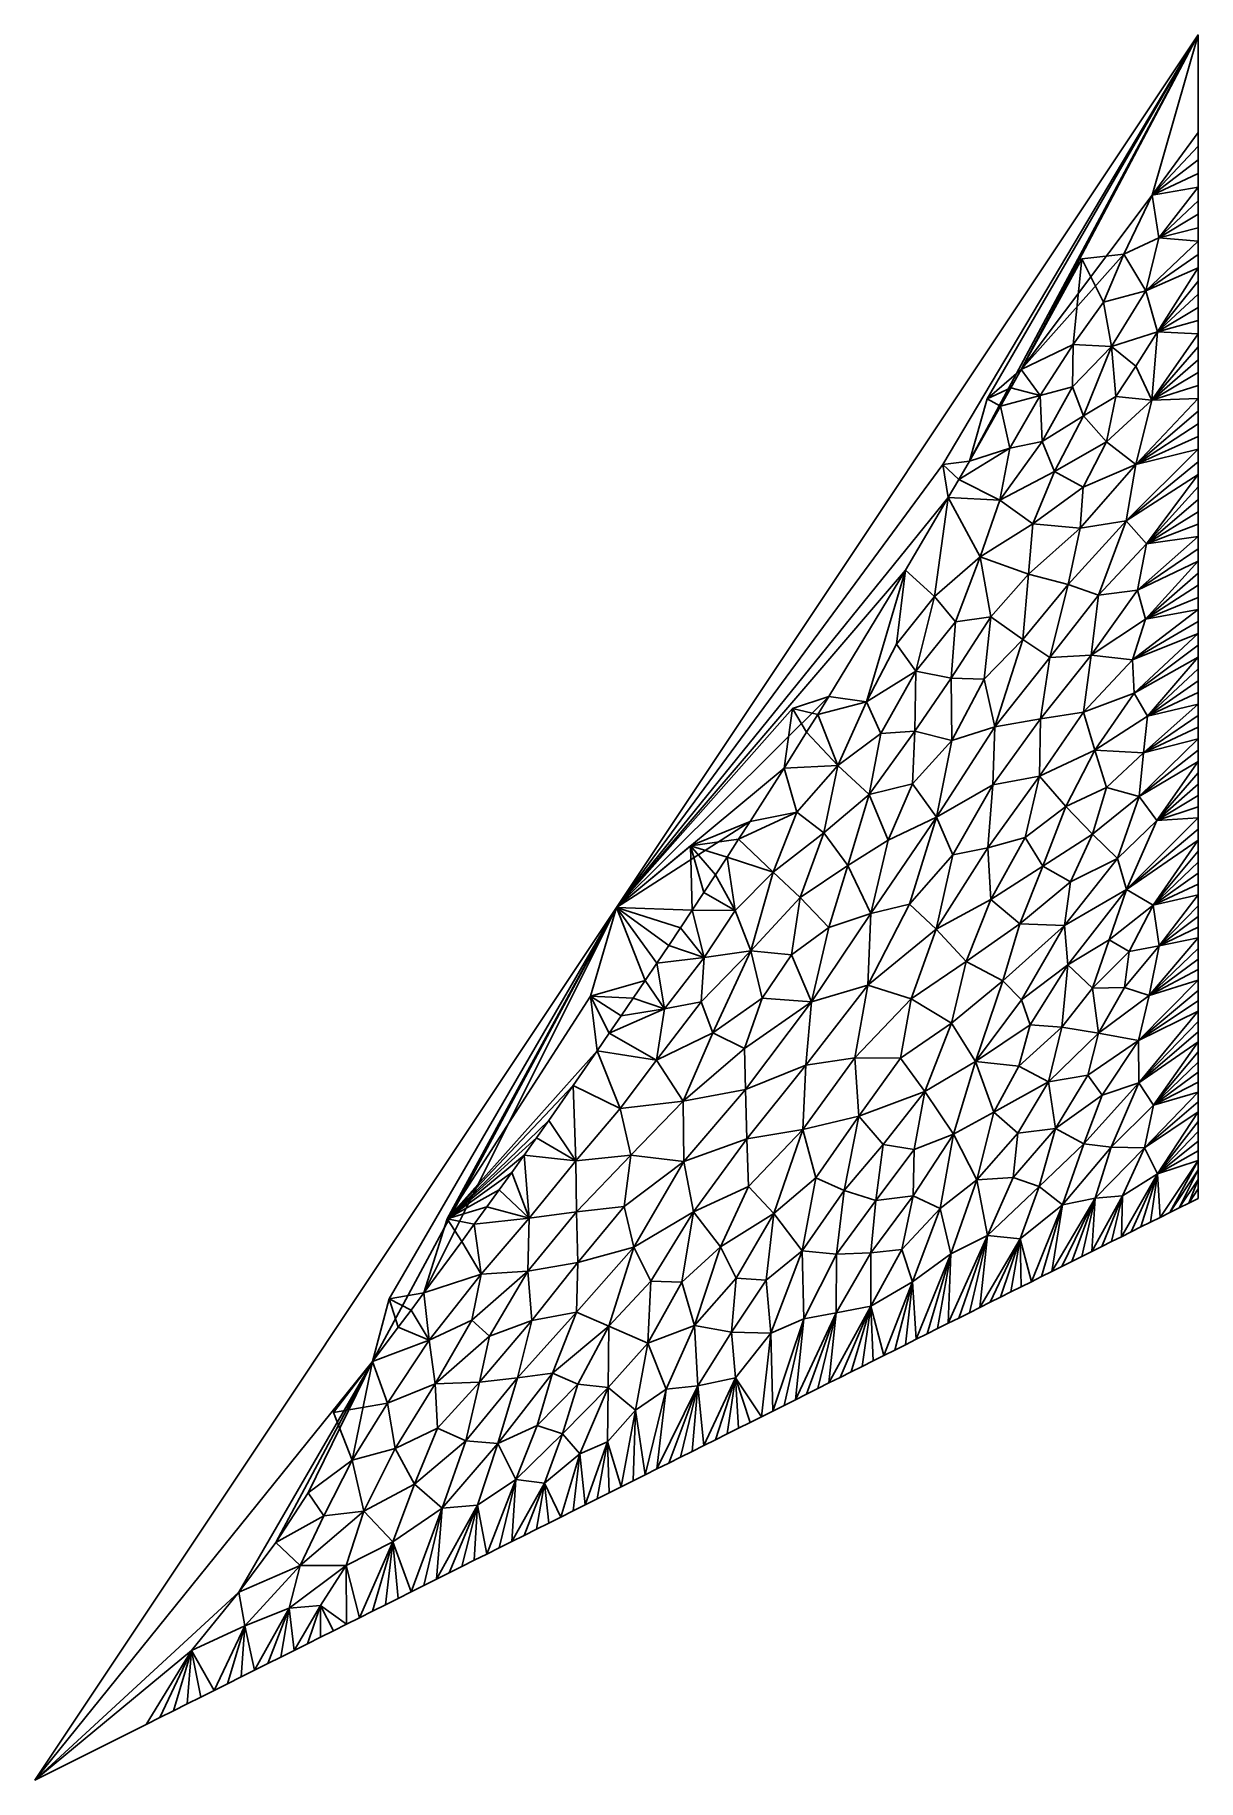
# Model space of a CAD drawing. Extents: x -1 to 0, y 0 to 1.5.
import ezdxf

# ---------------------------------------------------------------- set-up
doc = ezdxf.new("R2010")
doc.units = 0

msp = doc.modelspace()

# ---------------------------------------------------------------- linework, layer by layer
for points in [[(0, 1.5), (-0.5, 0.75), (-0.219575, 1.130848, 0.009947)], [(-0.196653, 1.13368, 0.017835), (0, 1.5), (-0.219575, 1.130848, 0.009947)], [(-0.196653, 1.13368, 0.017835), (-0.181384, 1.187268, 0.010164), (0, 1.5)], [(-0.152066, 1.212397, 0.014876), (0, 1.5), (-0.181384, 1.187268, 0.010164)], [(-0.039355, 1.362345, 0.052091), (0, 1.5), (-0.152066, 1.212397, 0.014876)], [(-0.039355, 1.362345, 0.052091), (0, 1.416151, 0.064136), (0, 1.5)], [(0, 1.416151, 0.064136), (-0.039355, 1.362345, 0.052091), (0, 1.404336, 0.07338)], [(0, 1.404336, 0.07338), (-0.039355, 1.362345, 0.052091), (0, 1.392562, 0.082645)], [(0, 1.392562, 0.082645), (-0.039355, 1.362345, 0.052091), (0, 1.380828, 0.091929)], [(0, 1.380828, 0.091929), (-0.039355, 1.362345, 0.052091), (0, 1.369136, 0.101235)], [(-0.033658, 1.32567, 0.089729), (0, 1.369136, 0.101235), (-0.039355, 1.362345, 0.052091)], [(0, 1.369136, 0.101235), (-0.033658, 1.32567, 0.089729), (0, 1.357484, 0.11056)], [(-0.152066, 1.212397, 0.014876), (-0.063966, 1.311648, 0.058639), (-0.039355, 1.362345, 0.052091)], [(-0.063966, 1.311648, 0.058639), (-0.033658, 1.32567, 0.089729), (-0.039355, 1.362345, 0.052091)], [(0, 1.357484, 0.11056), (-0.033658, 1.32567, 0.089729), (0, 1.345873, 0.119906)], [(0, 1.345873, 0.119906), (-0.033658, 1.32567, 0.089729), (0, 1.334303, 0.129273)], [(-0.033658, 1.32567, 0.089729), (-0.063966, 1.311648, 0.058639), (-0.044881, 1.28013, 0.111678)], [(-0.044881, 1.28013, 0.111678), (0, 1.322773, 0.138659), (-0.033658, 1.32567, 0.089729)], [(0, 1.322773, 0.138659), (-0.044881, 1.28013, 0.111678), (0, 1.311285, 0.148067)], [(0, 1.334303, 0.129273), (-0.033658, 1.32567, 0.089729), (0, 1.322773, 0.138659)], [(-0.063966, 1.311648, 0.058639), (-0.152066, 1.212397, 0.014876), (-0.099908, 1.30753, 0.010652)], [(-0.107499, 1.233981, 0.061532), (-0.099908, 1.30753, 0.010652), (-0.152066, 1.212397, 0.014876)], [(-0.099908, 1.30753, 0.010652), (-0.107499, 1.233981, 0.061532), (-0.081269, 1.270183, 0.068536)], [(-0.099908, 1.30753, 0.010652), (-0.081269, 1.270183, 0.068536), (-0.063966, 1.311648, 0.058639)], [(-0.063966, 1.311648, 0.058639), (-0.081269, 1.270183, 0.068536), (-0.044881, 1.28013, 0.111678)], [(0, 1.311285, 0.148067), (-0.044881, 1.28013, 0.111678), (0, 1.299837, 0.157494)], [(0, 1.299837, 0.157494), (-0.044881, 1.28013, 0.111678), (-0.034819, 1.244769, 0.155489)], [(0, 1.299837, 0.157494), (-0.034819, 1.244769, 0.155489), (0, 1.28843, 0.166942)], [(-0.07438, 1.232261, 0.11051), (-0.044881, 1.28013, 0.111678), (-0.081269, 1.270183, 0.068536)], [(-0.044881, 1.28013, 0.111678), (-0.07438, 1.232261, 0.11051), (-0.034819, 1.244769, 0.155489)], [(0, 1.28843, 0.166942), (-0.034819, 1.244769, 0.155489), (0, 1.277064, 0.176411)], [(-0.034819, 1.244769, 0.155489), (0, 1.265738, 0.185899), (0, 1.277064, 0.176411)], [(-0.07438, 1.232261, 0.11051), (-0.081269, 1.270183, 0.068536), (-0.107499, 1.233981, 0.061532)], [(-0.034819, 1.244769, 0.155489), (0, 1.254454, 0.195409), (0, 1.265738, 0.185899)], [(-0.034819, 1.244769, 0.155489), (0, 1.24321, 0.204938), (0, 1.254454, 0.195409)], [(-0.107499, 1.233981, 0.061532), (-0.152066, 1.212397, 0.014876), (-0.135716, 1.190107, 0.058398)], [(-0.10807, 1.197465, 0.092259), (-0.107499, 1.233981, 0.061532), (-0.135716, 1.190107, 0.058398)], [(-0.107499, 1.233981, 0.061532), (-0.10807, 1.197465, 0.092259), (-0.07438, 1.232261, 0.11051)], [(-0.098392, 1.17266, 0.127927), (-0.07438, 1.232261, 0.11051), (-0.10807, 1.197465, 0.092259)], [(-0.07438, 1.232261, 0.11051), (-0.098392, 1.17266, 0.127927), (-0.070592, 1.189223, 0.153123)], [(-0.034819, 1.244769, 0.155489), (-0.07438, 1.232261, 0.11051), (-0.053445, 1.215154, 0.154838)], [(-0.070592, 1.189223, 0.153123), (-0.053445, 1.215154, 0.154838), (-0.07438, 1.232261, 0.11051)], [(-0.039847, 1.185942, 0.199189), (-0.034819, 1.244769, 0.155489), (-0.053445, 1.215154, 0.154838)], [(0, 1.24321, 0.204938), (-0.034819, 1.244769, 0.155489), (-0.039847, 1.185942, 0.199189)], [(0, 1.24321, 0.204938), (-0.039847, 1.185942, 0.199189), (0, 1.232007, 0.214488)], [(0, 1.232007, 0.214488), (-0.039847, 1.185942, 0.199189), (0, 1.220845, 0.224059)], [(-0.053445, 1.215154, 0.154838), (-0.070592, 1.189223, 0.153123), (-0.039847, 1.185942, 0.199189)], [(-0.039847, 1.185942, 0.199189), (0, 1.209723, 0.23365), (0, 1.220845, 0.224059)], [(-0.181384, 1.187268, 0.010164), (-0.160902, 1.196613, 0.015509), (-0.152066, 1.212397, 0.014876)], [(-0.160902, 1.196613, 0.015509), (-0.135716, 1.190107, 0.058398), (-0.152066, 1.212397, 0.014876)], [(-0.039847, 1.185942, 0.199189), (0, 1.198643, 0.243261), (0, 1.209723, 0.23365)], [(-0.181384, 1.187268, 0.010164), (-0.196653, 1.13368, 0.017835), (-0.169779, 1.180849, 0.016121)], [(-0.181384, 1.187268, 0.010164), (-0.169779, 1.180849, 0.016121), (-0.160902, 1.196613, 0.015509)], [(-0.169779, 1.180849, 0.016121), (-0.135716, 1.190107, 0.058398), (-0.160902, 1.196613, 0.015509)], [(-0.135716, 1.190107, 0.058398), (-0.169779, 1.180849, 0.016121), (-0.161888, 1.144726, 0.059973)], [(-0.135716, 1.190107, 0.058398), (-0.161888, 1.144726, 0.059973), (-0.134143, 1.150545, 0.095672)], [(-0.135716, 1.190107, 0.058398), (-0.134143, 1.150545, 0.095672), (-0.10807, 1.197465, 0.092259)], [(-0.134143, 1.150545, 0.095672), (-0.098392, 1.17266, 0.127927), (-0.10807, 1.197465, 0.092259)], [(-0.078663, 1.150344, 0.175958), (-0.070592, 1.189223, 0.153123), (-0.098392, 1.17266, 0.127927)], [(-0.078663, 1.150344, 0.175958), (-0.039847, 1.185942, 0.199189), (-0.070592, 1.189223, 0.153123)], [(-0.053542, 1.13073, 0.229009), (-0.039847, 1.185942, 0.199189), (-0.078663, 1.150344, 0.175958)], [(0, 1.187603, 0.252893), (-0.053542, 1.13073, 0.229009), (0, 1.176604, 0.262545)], [(0, 1.187603, 0.252893), (-0.039847, 1.185942, 0.199189), (-0.053542, 1.13073, 0.229009)], [(-0.039847, 1.185942, 0.199189), (0, 1.187603, 0.252893), (0, 1.198643, 0.243261)], [(-0.161888, 1.144726, 0.059973), (-0.169779, 1.180849, 0.016121), (-0.196653, 1.13368, 0.017835)], [(-0.098392, 1.17266, 0.127927), (-0.134143, 1.150545, 0.095672), (-0.12355, 1.124839, 0.134218)], [(-0.098392, 1.17266, 0.127927), (-0.12355, 1.124839, 0.134218), (-0.078663, 1.150344, 0.175958)], [(-0.053542, 1.13073, 0.229009), (0, 1.165646, 0.272217), (0, 1.176604, 0.262545)], [(-0.053542, 1.13073, 0.229009), (0, 1.154729, 0.28191), (0, 1.165646, 0.272217)], [(-0.161888, 1.144726, 0.059973), (-0.205693, 1.117998, 0.018365), (-0.170369, 1.10011, 0.087796)], [(-0.205693, 1.117998, 0.018365), (-0.161888, 1.144726, 0.059973), (-0.196653, 1.13368, 0.017835)], [(-0.170369, 1.10011, 0.087796), (-0.134143, 1.150545, 0.095672), (-0.161888, 1.144726, 0.059973)], [(-0.12355, 1.124839, 0.134218), (-0.134143, 1.150545, 0.095672), (-0.170369, 1.10011, 0.087796)], [(-0.098756, 1.111178, 0.182387), (-0.078663, 1.150344, 0.175958), (-0.12355, 1.124839, 0.134218)], [(-0.078663, 1.150344, 0.175958), (-0.098756, 1.111178, 0.182387), (-0.053542, 1.13073, 0.229009)], [(-0.06193, 1.082454, 0.261067), (0, 1.143853, 0.291623), (-0.053542, 1.13073, 0.229009)], [(0, 1.143853, 0.291623), (-0.06193, 1.082454, 0.261067), (0, 1.133017, 0.301357)], [(-0.053542, 1.13073, 0.229009), (0, 1.143853, 0.291623), (0, 1.154729, 0.28191)], [(-0.214774, 1.102336, 0.018876), (-0.219575, 1.130848, 0.009947), (-0.5, 0.75)], [(-0.219575, 1.130848, 0.009947), (-0.205693, 1.117998, 0.018365), (-0.196653, 1.13368, 0.017835)], [(-0.219575, 1.130848, 0.009947), (-0.214774, 1.102336, 0.018876), (-0.205693, 1.117998, 0.018365)], [(-0.06193, 1.082454, 0.261067), (-0.053542, 1.13073, 0.229009), (-0.101281, 1.076035, 0.210842)], [(-0.101281, 1.076035, 0.210842), (-0.053542, 1.13073, 0.229009), (-0.098756, 1.111178, 0.182387)], [(0, 1.133017, 0.301357), (-0.06193, 1.082454, 0.261067), (0, 1.122222, 0.311111)], [(-0.214774, 1.102336, 0.018876), (-0.170369, 1.10011, 0.087796), (-0.205693, 1.117998, 0.018365)], [(-0.170369, 1.10011, 0.087796), (-0.142029, 1.079714, 0.148288), (-0.12355, 1.124839, 0.134218)], [(-0.098756, 1.111178, 0.182387), (-0.12355, 1.124839, 0.134218), (-0.142029, 1.079714, 0.148288)], [(-0.142029, 1.079714, 0.148288), (-0.101281, 1.076035, 0.210842), (-0.098756, 1.111178, 0.182387)], [(-0.044369, 1.062635, 0.304096), (0, 1.122222, 0.311111), (-0.06193, 1.082454, 0.261067)], [(0, 1.122222, 0.311111), (-0.044369, 1.062635, 0.304096), (0, 1.111468, 0.320886)], [(0, 1.111468, 0.320886), (-0.044369, 1.062635, 0.304096), (0, 1.100755, 0.330681)], [(-0.5, 0.75), (-0.251505, 1.039894, 0.020712), (-0.214774, 1.102336, 0.018876)], [(-0.226522, 1.017174, 0.080395), (-0.214774, 1.102336, 0.018876), (-0.251505, 1.039894, 0.020712)], [(-0.214774, 1.102336, 0.018876), (-0.226522, 1.017174, 0.080395), (-0.18743, 1.051345, 0.107343)], [(-0.170369, 1.10011, 0.087796), (-0.214774, 1.102336, 0.018876), (-0.18743, 1.051345, 0.107343)], [(-0.170369, 1.10011, 0.087796), (-0.18743, 1.051345, 0.107343), (-0.142029, 1.079714, 0.148288)], [(0, 1.100755, 0.330681), (-0.044369, 1.062635, 0.304096), (0, 1.090083, 0.340496)], [(-0.111605, 1.027762, 0.240801), (-0.085592, 1.018441, 0.286997), (-0.06193, 1.082454, 0.261067)], [(-0.101281, 1.076035, 0.210842), (-0.111605, 1.027762, 0.240801), (-0.06193, 1.082454, 0.261067)], [(-0.06193, 1.082454, 0.261067), (-0.085592, 1.018441, 0.286997), (-0.044369, 1.062635, 0.304096)], [(0, 1.090083, 0.340496), (-0.044369, 1.062635, 0.304096), (0, 1.079451, 0.350332)], [(-0.145919, 1.036617, 0.182535), (-0.142029, 1.079714, 0.148288), (-0.18743, 1.051345, 0.107343)], [(-0.142029, 1.079714, 0.148288), (-0.145919, 1.036617, 0.182535), (-0.101281, 1.076035, 0.210842)], [(-0.145919, 1.036617, 0.182535), (-0.111605, 1.027762, 0.240801), (-0.101281, 1.076035, 0.210842)], [(0, 1.06886, 0.360188), (-0.052059, 1.022635, 0.33082), (0, 1.05831, 0.370064)], [(-0.052059, 1.022635, 0.33082), (0, 1.06886, 0.360188), (-0.044369, 1.062635, 0.304096)], [(0, 1.079451, 0.350332), (-0.044369, 1.062635, 0.304096), (0, 1.06886, 0.360188)], [(-0.18743, 1.051345, 0.107343), (-0.226522, 1.017174, 0.080395), (-0.208497, 0.995671, 0.128147)], [(-0.18743, 1.051345, 0.107343), (-0.208497, 0.995671, 0.128147), (-0.178261, 0.999878, 0.169333)], [(-0.18743, 1.051345, 0.107343), (-0.178261, 0.999878, 0.169333), (-0.145919, 1.036617, 0.182535)], [(-0.052059, 1.022635, 0.33082), (-0.044369, 1.062635, 0.304096), (-0.085592, 1.018441, 0.286997)], [(-0.052059, 1.022635, 0.33082), (0, 1.047801, 0.379961), (0, 1.05831, 0.370064)], [(-0.5, 0.75), (-0.317355, 0.931405, 0.02314), (-0.251505, 1.039894, 0.020712)], [(-0.317355, 0.931405, 0.02314), (-0.285025, 0.926787, 0.077993), (-0.251505, 1.039894, 0.020712)], [(-0.259299, 0.976212, 0.069509), (-0.251505, 1.039894, 0.020712), (-0.285025, 0.926787, 0.077993)], [(-0.251505, 1.039894, 0.020712), (-0.259299, 0.976212, 0.069509), (-0.226522, 1.017174, 0.080395)], [(-0.178261, 0.999878, 0.169333), (-0.150723, 0.980231, 0.228702), (-0.145919, 1.036617, 0.182535)], [(-0.111605, 1.027762, 0.240801), (-0.145919, 1.036617, 0.182535), (-0.150723, 0.980231, 0.228702)], [(-0.052059, 1.022635, 0.33082), (-0.045342, 0.997845, 0.363958), (0, 1.047801, 0.379961)], [(-0.045342, 0.997845, 0.363958), (0, 1.037333, 0.389879), (0, 1.047801, 0.379961)], [(-0.045342, 0.997845, 0.363958), (0, 1.026905, 0.399816), (0, 1.037333, 0.389879)], [(-0.127391, 0.964798, 0.277677), (-0.111605, 1.027762, 0.240801), (-0.150723, 0.980231, 0.228702)], [(-0.111605, 1.027762, 0.240801), (-0.127391, 0.964798, 0.277677), (-0.085592, 1.018441, 0.286997)], [(-0.052059, 1.022635, 0.33082), (-0.091843, 0.966924, 0.327207), (-0.045342, 0.997845, 0.363958)], [(-0.091843, 0.966924, 0.327207), (-0.052059, 1.022635, 0.33082), (-0.085592, 1.018441, 0.286997)], [(-0.045342, 0.997845, 0.363958), (0, 1.016519, 0.409775), (0, 1.026905, 0.399816)], [(-0.259299, 0.976212, 0.069509), (-0.242738, 0.953008, 0.117251), (-0.226522, 1.017174, 0.080395)], [(-0.242738, 0.953008, 0.117251), (-0.208497, 0.995671, 0.128147), (-0.226522, 1.017174, 0.080395)], [(-0.091843, 0.966924, 0.327207), (-0.085592, 1.018441, 0.286997), (-0.127391, 0.964798, 0.277677)], [(-0.056533, 0.962762, 0.381997), (0, 0.995868, 0.429752), (0, 1.006173, 0.419753)], [(0, 1.006173, 0.419753), (-0.045342, 0.997845, 0.363958), (-0.056533, 0.962762, 0.381997)], [(-0.045342, 0.997845, 0.363958), (0, 1.006173, 0.419753), (0, 1.016519, 0.409775)], [(-0.208497, 0.995671, 0.128147), (-0.242738, 0.953008, 0.117251), (-0.212258, 0.947007, 0.169153)], [(-0.212258, 0.947007, 0.169153), (-0.183886, 0.946203, 0.212351), (-0.178261, 0.999878, 0.169333)], [(-0.212258, 0.947007, 0.169153), (-0.178261, 0.999878, 0.169333), (-0.208497, 0.995671, 0.128147)], [(-0.150723, 0.980231, 0.228702), (-0.178261, 0.999878, 0.169333), (-0.183886, 0.946203, 0.212351)], [(-0.056533, 0.962762, 0.381997), (-0.045342, 0.997845, 0.363958), (-0.091843, 0.966924, 0.327207)], [(-0.056533, 0.962762, 0.381997), (0, 0.985604, 0.439771), (0, 0.995868, 0.429752)], [(-0.242738, 0.953008, 0.117251), (-0.259299, 0.976212, 0.069509), (-0.285025, 0.926787, 0.077993)], [(-0.183886, 0.946203, 0.212351), (-0.174619, 0.905192, 0.265916), (-0.150723, 0.980231, 0.228702)], [(-0.150723, 0.980231, 0.228702), (-0.174619, 0.905192, 0.265916), (-0.127391, 0.964798, 0.277677)], [(-0.054909, 0.934222, 0.412328), (0, 0.985604, 0.439771), (-0.056533, 0.962762, 0.381997)], [(0, 0.985604, 0.439771), (-0.054909, 0.934222, 0.412328), (0, 0.97538, 0.449811)], [(0, 0.97538, 0.449811), (-0.054909, 0.934222, 0.412328), (0, 0.965197, 0.459871)], [(-0.135605, 0.912058, 0.31682), (-0.127391, 0.964798, 0.277677), (-0.174619, 0.905192, 0.265916)], [(-0.098511, 0.918028, 0.365201), (-0.091843, 0.966924, 0.327207), (-0.135605, 0.912058, 0.31682)], [(-0.127391, 0.964798, 0.277677), (-0.135605, 0.912058, 0.31682), (-0.091843, 0.966924, 0.327207)], [(-0.091843, 0.966924, 0.327207), (-0.098511, 0.918028, 0.365201), (-0.056533, 0.962762, 0.381997)], [(-0.054909, 0.934222, 0.412328), (-0.056533, 0.962762, 0.381997), (-0.098511, 0.918028, 0.365201)], [(-0.043623, 0.914467, 0.4482), (0, 0.965197, 0.459871), (-0.054909, 0.934222, 0.412328)], [(0, 0.965197, 0.459871), (-0.043623, 0.914467, 0.4482), (0, 0.955056, 0.469952)], [(-0.272708, 0.899661, 0.123589), (-0.242738, 0.953008, 0.117251), (-0.285025, 0.926787, 0.077993)], [(-0.242738, 0.953008, 0.117251), (-0.272708, 0.899661, 0.123589), (-0.243618, 0.901574, 0.166034)], [(-0.243618, 0.901574, 0.166034), (-0.212258, 0.947007, 0.169153), (-0.242738, 0.953008, 0.117251)], [(-0.212258, 0.947007, 0.169153), (-0.243618, 0.901574, 0.166034), (-0.211779, 0.893532, 0.221886)], [(-0.211779, 0.893532, 0.221886), (-0.183886, 0.946203, 0.212351), (-0.212258, 0.947007, 0.169153)], [(-0.211779, 0.893532, 0.221886), (-0.174619, 0.905192, 0.265916), (-0.183886, 0.946203, 0.212351)], [(0, 0.955056, 0.469952), (-0.043623, 0.914467, 0.4482), (0, 0.944955, 0.480053)], [(-0.317355, 0.931405, 0.02314), (-0.5, 0.75), (-0.348758, 0.9211, 0.013941)], [(-0.348758, 0.9211, 0.013941), (-0.326926, 0.915988, 0.023406), (-0.317355, 0.931405, 0.02314)], [(-0.326926, 0.915988, 0.023406), (-0.285025, 0.926787, 0.077993), (-0.317355, 0.931405, 0.02314)], [(-0.098511, 0.918028, 0.365201), (-0.088689, 0.885157, 0.412146), (-0.054909, 0.934222, 0.412328)], [(-0.043623, 0.914467, 0.4482), (-0.054909, 0.934222, 0.412328), (-0.088689, 0.885157, 0.412146)], [(0, 0.944955, 0.480053), (-0.043623, 0.914467, 0.4482), (0, 0.934894, 0.490174)], [(0, 0.934894, 0.490174), (-0.043623, 0.914467, 0.4482), (0, 0.924875, 0.500316)], [(-0.355882, 0.86986, 0.024079), (-0.348758, 0.9211, 0.013941), (-0.5, 0.75)], [(-0.348758, 0.9211, 0.013941), (-0.355882, 0.86986, 0.024079), (-0.336537, 0.900592, 0.023651)], [(-0.348758, 0.9211, 0.013941), (-0.336537, 0.900592, 0.023651), (-0.326926, 0.915988, 0.023406)], [(-0.336537, 0.900592, 0.023651), (-0.309738, 0.87214, 0.093853), (-0.326926, 0.915988, 0.023406)], [(-0.285025, 0.926787, 0.077993), (-0.326926, 0.915988, 0.023406), (-0.309738, 0.87214, 0.093853)], [(-0.285025, 0.926787, 0.077993), (-0.309738, 0.87214, 0.093853), (-0.272708, 0.899661, 0.123589)], [(-0.135605, 0.912058, 0.31682), (-0.136393, 0.86294, 0.364198), (-0.098511, 0.918028, 0.365201)], [(-0.088689, 0.885157, 0.412146), (-0.098511, 0.918028, 0.365201), (-0.136393, 0.86294, 0.364198)], [(0, 0.924875, 0.500316), (-0.047068, 0.88296, 0.475029), (0, 0.914896, 0.510479)], [(-0.047068, 0.88296, 0.475029), (0, 0.924875, 0.500316), (-0.043623, 0.914467, 0.4482)], [(-0.355882, 0.86986, 0.024079), (-0.309738, 0.87214, 0.093853), (-0.336537, 0.900592, 0.023651)], [(-0.243618, 0.901574, 0.166034), (-0.28274, 0.847186, 0.160197), (-0.245585, 0.856382, 0.207567)], [(-0.28274, 0.847186, 0.160197), (-0.243618, 0.901574, 0.166034), (-0.272708, 0.899661, 0.123589)], [(-0.245585, 0.856382, 0.207567), (-0.211779, 0.893532, 0.221886), (-0.243618, 0.901574, 0.166034)], [(-0.174619, 0.905192, 0.265916), (-0.211779, 0.893532, 0.221886), (-0.224937, 0.827574, 0.267265)], [(-0.176482, 0.85537, 0.312233), (-0.174619, 0.905192, 0.265916), (-0.224937, 0.827574, 0.267265)], [(-0.136393, 0.86294, 0.364198), (-0.135605, 0.912058, 0.31682), (-0.176482, 0.85537, 0.312233)], [(-0.176482, 0.85537, 0.312233), (-0.135605, 0.912058, 0.31682), (-0.174619, 0.905192, 0.265916)], [(-0.088689, 0.885157, 0.412146), (-0.047068, 0.88296, 0.475029), (-0.043623, 0.914467, 0.4482)], [(0, 0.914896, 0.510479), (-0.047068, 0.88296, 0.475029), (0, 0.904959, 0.520661)], [(-0.047068, 0.88296, 0.475029), (0, 0.895062, 0.530864), (0, 0.904959, 0.520661)], [(-0.28274, 0.847186, 0.160197), (-0.272708, 0.899661, 0.123589), (-0.309738, 0.87214, 0.093853)], [(-0.211779, 0.893532, 0.221886), (-0.245585, 0.856382, 0.207567), (-0.224937, 0.827574, 0.267265)], [(-0.136393, 0.86294, 0.364198), (-0.113706, 0.836844, 0.42392), (-0.088689, 0.885157, 0.412146)], [(-0.078779, 0.853195, 0.458913), (-0.088689, 0.885157, 0.412146), (-0.113706, 0.836844, 0.42392)], [(-0.088689, 0.885157, 0.412146), (-0.078779, 0.853195, 0.458913), (-0.047068, 0.88296, 0.475029)], [(0, 0.895062, 0.530864), (-0.047068, 0.88296, 0.475029), (-0.050531, 0.845341, 0.508591)], [(-0.050531, 0.845341, 0.508591), (0, 0.885206, 0.541088), (0, 0.895062, 0.530864)], [(-0.050531, 0.845341, 0.508591), (0, 0.87539, 0.551331), (0, 0.885206, 0.541088)], [(-0.309738, 0.87214, 0.093853), (-0.355882, 0.86986, 0.024079), (-0.345059, 0.831865, 0.079387)], [(-0.321896, 0.814246, 0.133038), (-0.309738, 0.87214, 0.093853), (-0.345059, 0.831865, 0.079387)], [(-0.309738, 0.87214, 0.093853), (-0.321896, 0.814246, 0.133038), (-0.28274, 0.847186, 0.160197)], [(-0.050531, 0.845341, 0.508591), (-0.047068, 0.88296, 0.475029), (-0.078779, 0.853195, 0.458913)], [(0, 0.87539, 0.551331), (-0.050531, 0.845341, 0.508591), (-0.035437, 0.824681, 0.552431)], [(-0.035437, 0.824681, 0.552431), (0, 0.865616, 0.561596), (0, 0.87539, 0.551331)], [(-0.5, 0.75), (-0.385206, 0.823916, 0.024569), (-0.355882, 0.86986, 0.024079)], [(-0.385206, 0.823916, 0.024569), (-0.345059, 0.831865, 0.079387), (-0.355882, 0.86986, 0.024079)], [(-0.266444, 0.807737, 0.224315), (-0.245585, 0.856382, 0.207567), (-0.28274, 0.847186, 0.160197)], [(-0.245585, 0.856382, 0.207567), (-0.266444, 0.807737, 0.224315), (-0.224937, 0.827574, 0.267265)], [(-0.210848, 0.795311, 0.320687), (-0.176482, 0.85537, 0.312233), (-0.224937, 0.827574, 0.267265)], [(-0.18069, 0.801305, 0.359957), (-0.176482, 0.85537, 0.312233), (-0.210848, 0.795311, 0.320687)], [(-0.136393, 0.86294, 0.364198), (-0.176482, 0.85537, 0.312233), (-0.18069, 0.801305, 0.359957)], [(-0.18069, 0.801305, 0.359957), (-0.148713, 0.810208, 0.398807), (-0.136393, 0.86294, 0.364198)], [(-0.113706, 0.836844, 0.42392), (-0.136393, 0.86294, 0.364198), (-0.148713, 0.810208, 0.398807)], [(-0.035437, 0.824681, 0.552431), (0, 0.855882, 0.57188), (0, 0.865616, 0.561596)], [(-0.035437, 0.824681, 0.552431), (0, 0.846189, 0.582185), (0, 0.855882, 0.57188)], [(-0.301112, 0.786099, 0.193204), (-0.28274, 0.847186, 0.160197), (-0.321896, 0.814246, 0.133038)], [(-0.28274, 0.847186, 0.160197), (-0.301112, 0.786099, 0.193204), (-0.266444, 0.807737, 0.224315)], [(-0.113706, 0.836844, 0.42392), (-0.090711, 0.812952, 0.482504), (-0.078779, 0.853195, 0.458913)], [(-0.078779, 0.853195, 0.458913), (-0.090711, 0.812952, 0.482504), (-0.050531, 0.845341, 0.508591)], [(-0.069348, 0.792177, 0.536096), (-0.050531, 0.845341, 0.508591), (-0.090711, 0.812952, 0.482504)], [(-0.050531, 0.845341, 0.508591), (-0.069348, 0.792177, 0.536096), (-0.035437, 0.824681, 0.552431)], [(-0.035437, 0.824681, 0.552431), (0, 0.836537, 0.592511), (0, 0.846189, 0.582185)], [(-0.395062, 0.808642, 0.024691), (-0.345059, 0.831865, 0.079387), (-0.385206, 0.823916, 0.024569)], [(-0.345059, 0.831865, 0.079387), (-0.395062, 0.808642, 0.024691), (-0.36541, 0.780295, 0.100107)], [(-0.345059, 0.831865, 0.079387), (-0.36541, 0.780295, 0.100107), (-0.321896, 0.814246, 0.133038)], [(-0.281451, 0.744854, 0.264605), (-0.248021, 0.753007, 0.307079), (-0.224937, 0.827574, 0.267265)], [(-0.266444, 0.807737, 0.224315), (-0.281451, 0.744854, 0.264605), (-0.224937, 0.827574, 0.267265)], [(-0.210848, 0.795311, 0.320687), (-0.224937, 0.827574, 0.267265), (-0.248021, 0.753007, 0.307079)], [(-0.148713, 0.810208, 0.398807), (-0.13362, 0.785668, 0.446378), (-0.113706, 0.836844, 0.42392)], [(-0.090711, 0.812952, 0.482504), (-0.113706, 0.836844, 0.42392), (-0.13362, 0.785668, 0.446378)], [(0, 0.826926, 0.602857), (-0.061526, 0.765349, 0.576465), (0, 0.817355, 0.613223)], [(-0.035437, 0.824681, 0.552431), (-0.061526, 0.765349, 0.576465), (0, 0.826926, 0.602857)], [(-0.035437, 0.824681, 0.552431), (0, 0.826926, 0.602857), (0, 0.836537, 0.592511)], [(-0.385206, 0.823916, 0.024569), (-0.5, 0.75), (-0.436354, 0.802986, 0.010621)], [(-0.385206, 0.823916, 0.024569), (-0.436354, 0.802986, 0.010621), (-0.395062, 0.808642, 0.024691)], [(-0.321896, 0.814246, 0.133038), (-0.36541, 0.780295, 0.100107), (-0.342164, 0.75863, 0.15801)], [(-0.342164, 0.75863, 0.15801), (-0.301112, 0.786099, 0.193204), (-0.321896, 0.814246, 0.133038)], [(-0.18069, 0.801305, 0.359957), (-0.178293, 0.756743, 0.408654), (-0.148713, 0.810208, 0.398807)], [(-0.13362, 0.785668, 0.446378), (-0.148713, 0.810208, 0.398807), (-0.178293, 0.756743, 0.408654)], [(-0.13362, 0.785668, 0.446378), (-0.109647, 0.771928, 0.496597), (-0.090711, 0.812952, 0.482504)], [(-0.069348, 0.792177, 0.536096), (-0.090711, 0.812952, 0.482504), (-0.109647, 0.771928, 0.496597)], [(-0.061526, 0.765349, 0.576465), (-0.035437, 0.824681, 0.552431), (-0.069348, 0.792177, 0.536096)], [(0, 0.817355, 0.613223), (-0.061526, 0.765349, 0.576465), (0, 0.807826, 0.62361)], [(-0.434894, 0.74775, 0.024977), (-0.436354, 0.802986, 0.010621), (-0.5, 0.75)], [(-0.395062, 0.808642, 0.024691), (-0.436354, 0.802986, 0.010621), (-0.404959, 0.793388, 0.024793)], [(-0.414896, 0.778155, 0.024875), (-0.436354, 0.802986, 0.010621), (-0.424875, 0.762943, 0.024936)], [(-0.436354, 0.802986, 0.010621), (-0.414896, 0.778155, 0.024875), (-0.404959, 0.793388, 0.024793)], [(-0.436354, 0.802986, 0.010621), (-0.434894, 0.74775, 0.024977), (-0.424875, 0.762943, 0.024936)], [(-0.36541, 0.780295, 0.100107), (-0.395062, 0.808642, 0.024691), (-0.404959, 0.793388, 0.024793)], [(-0.281451, 0.744854, 0.264605), (-0.266444, 0.807737, 0.224315), (-0.301112, 0.786099, 0.193204)], [(-0.210848, 0.795311, 0.320687), (-0.248021, 0.753007, 0.307079), (-0.22511, 0.731254, 0.363739)], [(-0.178293, 0.756743, 0.408654), (-0.18069, 0.801305, 0.359957), (-0.22511, 0.731254, 0.363739)], [(-0.22511, 0.731254, 0.363739), (-0.18069, 0.801305, 0.359957), (-0.210848, 0.795311, 0.320687)], [(-0.038753, 0.751927, 0.625726), (0, 0.807826, 0.62361), (-0.061526, 0.765349, 0.576465)], [(0, 0.807826, 0.62361), (-0.038753, 0.751927, 0.625726), (0, 0.798337, 0.634017)], [(0, 0.798337, 0.634017), (-0.038753, 0.751927, 0.625726), (0, 0.788889, 0.644444)], [(-0.398066, 0.747494, 0.082888), (-0.404959, 0.793388, 0.024793), (-0.414896, 0.778155, 0.024875)], [(-0.404959, 0.793388, 0.024793), (-0.398066, 0.747494, 0.082888), (-0.36541, 0.780295, 0.100107)], [(-0.38457, 0.712778, 0.139386), (-0.36541, 0.780295, 0.100107), (-0.398066, 0.747494, 0.082888)], [(-0.38457, 0.712778, 0.139386), (-0.342164, 0.75863, 0.15801), (-0.36541, 0.780295, 0.100107)], [(-0.301112, 0.786099, 0.193204), (-0.342164, 0.75863, 0.15801), (-0.317601, 0.7327, 0.22183)], [(-0.301112, 0.786099, 0.193204), (-0.317601, 0.7327, 0.22183), (-0.281451, 0.744854, 0.264605)], [(-0.178293, 0.756743, 0.408654), (-0.153146, 0.73584, 0.468122), (-0.13362, 0.785668, 0.446378)], [(-0.109647, 0.771928, 0.496597), (-0.13362, 0.785668, 0.446378), (-0.153146, 0.73584, 0.468122)], [(-0.109647, 0.771928, 0.496597), (-0.114978, 0.734549, 0.527591), (-0.069348, 0.792177, 0.536096)], [(-0.061526, 0.765349, 0.576465), (-0.069348, 0.792177, 0.536096), (-0.114978, 0.734549, 0.527591)], [(0, 0.788889, 0.644444), (-0.038753, 0.751927, 0.625726), (0, 0.779482, 0.654892)], [(-0.398066, 0.747494, 0.082888), (-0.414896, 0.778155, 0.024875), (-0.424875, 0.762943, 0.024936)], [(-0.114978, 0.734549, 0.527591), (-0.109647, 0.771928, 0.496597), (-0.153146, 0.73584, 0.468122)], [(-0.114978, 0.734549, 0.527591), (-0.11192, 0.700773, 0.568027), (-0.061526, 0.765349, 0.576465)], [(-0.076417, 0.722305, 0.599847), (-0.061526, 0.765349, 0.576465), (-0.11192, 0.700773, 0.568027)], [(-0.061526, 0.765349, 0.576465), (-0.076417, 0.722305, 0.599847), (-0.038753, 0.751927, 0.625726)], [(0, 0.779482, 0.654892), (-0.038753, 0.751927, 0.625726), (0, 0.770115, 0.665361)], [(-0.038753, 0.751927, 0.625726), (0, 0.76079, 0.675849), (0, 0.770115, 0.665361)], [(-1, 0), (-0.709723, 0.359912, 0.018876), (-0.5, 0.75)], [(-0.5, 0.75), (-0.709723, 0.359912, 0.018876), (-0.695456, 0.413731, 0.010771)], [(-0.695456, 0.413731, 0.010771), (-0.665646, 0.418682, 0.020712), (-0.5, 0.75)], [(-0.5, 0.75), (-0.665646, 0.418682, 0.020712), (-0.645664, 0.482384, 0.01228)], [(-0.522431, 0.67368, 0.010668), (-0.5, 0.75), (-0.645664, 0.482384, 0.01228)], [(-0.522431, 0.67368, 0.010668), (-0.47538, 0.687185, 0.024936), (-0.5, 0.75)], [(-0.444955, 0.732578, 0.024997), (-0.5, 0.75), (-0.455056, 0.717427, 0.024997)], [(-0.465197, 0.702296, 0.024977), (-0.5, 0.75), (-0.47538, 0.687185, 0.024936)], [(-0.455056, 0.717427, 0.024997), (-0.5, 0.75), (-0.465197, 0.702296, 0.024977)], [(-0.434894, 0.74775, 0.024977), (-0.5, 0.75), (-0.444955, 0.732578, 0.024997)], [(-0.434894, 0.74775, 0.024977), (-0.398066, 0.747494, 0.082888), (-0.424875, 0.762943, 0.024936)], [(-0.342164, 0.75863, 0.15801), (-0.38457, 0.712778, 0.139386), (-0.34948, 0.709283, 0.196832)], [(-0.34948, 0.709283, 0.196832), (-0.317601, 0.7327, 0.22183), (-0.342164, 0.75863, 0.15801)], [(-0.22511, 0.731254, 0.363739), (-0.248021, 0.753007, 0.307079), (-0.283865, 0.683214, 0.323161)], [(-0.281451, 0.744854, 0.264605), (-0.283865, 0.683214, 0.323161), (-0.248021, 0.753007, 0.307079)], [(-0.199305, 0.703605, 0.431051), (-0.178293, 0.756743, 0.408654), (-0.22511, 0.731254, 0.363739)], [(-0.153146, 0.73584, 0.468122), (-0.178293, 0.756743, 0.408654), (-0.199305, 0.703605, 0.431051)], [(-0.059404, 0.712199, 0.637358), (-0.038753, 0.751927, 0.625726), (-0.076417, 0.722305, 0.599847)], [(-0.033549, 0.716973, 0.67263), (-0.038753, 0.751927, 0.625726), (-0.059404, 0.712199, 0.637358)], [(-0.033549, 0.716973, 0.67263), (0, 0.76079, 0.675849), (-0.038753, 0.751927, 0.625726)], [(0, 0.76079, 0.675849), (-0.033549, 0.716973, 0.67263), (0, 0.751505, 0.686359)], [(0, 0.751505, 0.686359), (-0.033549, 0.716973, 0.67263), (0, 0.742261, 0.696888)], [(-0.444955, 0.732578, 0.024997), (-0.424733, 0.706909, 0.083302), (-0.434894, 0.74775, 0.024977)], [(-0.424733, 0.706909, 0.083302), (-0.398066, 0.747494, 0.082888), (-0.434894, 0.74775, 0.024977)], [(-0.398066, 0.747494, 0.082888), (-0.424733, 0.706909, 0.083302), (-0.38457, 0.712778, 0.139386)], [(-0.283865, 0.683214, 0.323161), (-0.281451, 0.744854, 0.264605), (-0.332375, 0.66884, 0.263899)], [(-0.281451, 0.744854, 0.264605), (-0.317601, 0.7327, 0.22183), (-0.332375, 0.66884, 0.263899)], [(-0.167785, 0.686845, 0.496537), (-0.153146, 0.73584, 0.468122), (-0.199305, 0.703605, 0.431051)], [(-0.153146, 0.73584, 0.468122), (-0.167785, 0.686845, 0.496537), (-0.114978, 0.734549, 0.527591)], [(0, 0.742261, 0.696888), (-0.033549, 0.716973, 0.67263), (0, 0.733058, 0.707438)], [(-0.455056, 0.717427, 0.024997), (-0.424733, 0.706909, 0.083302), (-0.444955, 0.732578, 0.024997)], [(-0.317601, 0.7327, 0.22183), (-0.34948, 0.709283, 0.196832), (-0.332375, 0.66884, 0.263899)], [(-0.246687, 0.67152, 0.391575), (-0.22511, 0.731254, 0.363739), (-0.283865, 0.683214, 0.323161)], [(-0.246687, 0.67152, 0.391575), (-0.199305, 0.703605, 0.431051), (-0.22511, 0.731254, 0.363739)], [(-0.15183, 0.670766, 0.537948), (-0.114978, 0.734549, 0.527591), (-0.167785, 0.686845, 0.496537)], [(-0.114978, 0.734549, 0.527591), (-0.15183, 0.670766, 0.537948), (-0.11192, 0.700773, 0.568027)], [(-0.11192, 0.700773, 0.568027), (-0.090908, 0.680733, 0.622343), (-0.076417, 0.722305, 0.599847)], [(-0.076417, 0.722305, 0.599847), (-0.090908, 0.680733, 0.622343), (-0.059404, 0.712199, 0.637358)], [(0, 0.723896, 0.718008), (-0.041952, 0.674389, 0.707487), (0, 0.714774, 0.728599)], [(0, 0.723896, 0.718008), (-0.033549, 0.716973, 0.67263), (-0.041952, 0.674389, 0.707487)], [(-0.033549, 0.716973, 0.67263), (0, 0.723896, 0.718008), (0, 0.733058, 0.707438)], [(-0.465197, 0.702296, 0.024977), (-0.424733, 0.706909, 0.083302), (-0.455056, 0.717427, 0.024997)], [(-0.424733, 0.706909, 0.083302), (-0.465197, 0.702296, 0.024977), (-0.458709, 0.66277, 0.076425)], [(-0.424733, 0.706909, 0.083302), (-0.458709, 0.66277, 0.076425), (-0.427194, 0.6689, 0.118772)], [(-0.427194, 0.6689, 0.118772), (-0.38457, 0.712778, 0.139386), (-0.424733, 0.706909, 0.083302)], [(-0.417317, 0.642339, 0.161244), (-0.38457, 0.712778, 0.139386), (-0.427194, 0.6689, 0.118772)], [(-0.38457, 0.712778, 0.139386), (-0.417317, 0.642339, 0.161244), (-0.374729, 0.672085, 0.196027)], [(-0.374729, 0.672085, 0.196027), (-0.34948, 0.709283, 0.196832), (-0.38457, 0.712778, 0.139386)], [(-0.34948, 0.709283, 0.196832), (-0.374729, 0.672085, 0.196027), (-0.332375, 0.66884, 0.263899)], [(-0.06335, 0.681151, 0.665514), (-0.059404, 0.712199, 0.637358), (-0.090908, 0.680733, 0.622343)], [(-0.041952, 0.674389, 0.707487), (-0.033549, 0.716973, 0.67263), (-0.06335, 0.681151, 0.665514)], [(-0.059404, 0.712199, 0.637358), (-0.06335, 0.681151, 0.665514), (-0.033549, 0.716973, 0.67263)], [(-0.041952, 0.674389, 0.707487), (0, 0.705693, 0.73921), (0, 0.714774, 0.728599)], [(-0.041952, 0.674389, 0.707487), (0, 0.696653, 0.749842), (0, 0.705693, 0.73921)], [(-0.47538, 0.687185, 0.024936), (-0.458709, 0.66277, 0.076425), (-0.465197, 0.702296, 0.024977)], [(-0.199305, 0.703605, 0.431051), (-0.246687, 0.67152, 0.391575), (-0.212064, 0.650609, 0.465895)], [(-0.167785, 0.686845, 0.496537), (-0.199305, 0.703605, 0.431051), (-0.212064, 0.650609, 0.465895)], [(-0.15183, 0.670766, 0.537948), (-0.144262, 0.649194, 0.572523), (-0.11192, 0.700773, 0.568027)], [(-0.117094, 0.647234, 0.617346), (-0.11192, 0.700773, 0.568027), (-0.144262, 0.649194, 0.572523)], [(-0.11192, 0.700773, 0.568027), (-0.117094, 0.647234, 0.617346), (-0.090908, 0.680733, 0.622343)], [(-0.041952, 0.674389, 0.707487), (0, 0.687654, 0.760494), (0, 0.696653, 0.749842)], [(-0.47538, 0.687185, 0.024936), (-0.522431, 0.67368, 0.010668), (-0.485604, 0.672095, 0.024875)], [(-0.485604, 0.672095, 0.024875), (-0.458709, 0.66277, 0.076425), (-0.47538, 0.687185, 0.024936)], [(-0.337109, 0.614543, 0.311624), (-0.295064, 0.620771, 0.369314), (-0.283865, 0.683214, 0.323161)], [(-0.332375, 0.66884, 0.263899), (-0.337109, 0.614543, 0.311624), (-0.283865, 0.683214, 0.323161)], [(-0.295064, 0.620771, 0.369314), (-0.246687, 0.67152, 0.391575), (-0.283865, 0.683214, 0.323161)], [(-0.167785, 0.686845, 0.496537), (-0.212064, 0.650609, 0.465895), (-0.191302, 0.617644, 0.532129)], [(-0.15183, 0.670766, 0.537948), (-0.167785, 0.686845, 0.496537), (-0.191302, 0.617644, 0.532129)], [(-0.085659, 0.642058, 0.673242), (-0.090908, 0.680733, 0.622343), (-0.117094, 0.647234, 0.617346)], [(-0.090908, 0.680733, 0.622343), (-0.085659, 0.642058, 0.673242), (-0.06335, 0.681151, 0.665514)], [(-0.06335, 0.681151, 0.665514), (-0.085659, 0.642058, 0.673242), (-0.041952, 0.674389, 0.707487)], [(0, 0.687654, 0.760494), (-0.041952, 0.674389, 0.707487), (-0.051162, 0.635805, 0.736682)], [(-0.051162, 0.635805, 0.736682), (0, 0.678696, 0.771166), (0, 0.687654, 0.760494)], [(-0.051162, 0.635805, 0.736682), (0, 0.669779, 0.781859), (0, 0.678696, 0.771166)], [(-0.645664, 0.482384, 0.01228), (-0.516519, 0.626946, 0.024569), (-0.522431, 0.67368, 0.010668)], [(-0.522431, 0.67368, 0.010668), (-0.516519, 0.626946, 0.024569), (-0.506173, 0.641975, 0.024691)], [(-0.485604, 0.672095, 0.024875), (-0.522431, 0.67368, 0.010668), (-0.495868, 0.657025, 0.024793)], [(-0.495868, 0.657025, 0.024793), (-0.522431, 0.67368, 0.010668), (-0.506173, 0.641975, 0.024691)], [(-0.506173, 0.641975, 0.024691), (-0.458709, 0.66277, 0.076425), (-0.495868, 0.657025, 0.024793)], [(-0.458709, 0.66277, 0.076425), (-0.506173, 0.641975, 0.024691), (-0.465596, 0.618858, 0.111554)], [(-0.495868, 0.657025, 0.024793), (-0.458709, 0.66277, 0.076425), (-0.485604, 0.672095, 0.024875)], [(-0.465596, 0.618858, 0.111554), (-0.427194, 0.6689, 0.118772), (-0.458709, 0.66277, 0.076425)], [(-0.427194, 0.6689, 0.118772), (-0.465596, 0.618858, 0.111554), (-0.417317, 0.642339, 0.161244)], [(-0.417317, 0.642339, 0.161244), (-0.390062, 0.628836, 0.216625), (-0.374729, 0.672085, 0.196027)], [(-0.390062, 0.628836, 0.216625), (-0.332375, 0.66884, 0.263899), (-0.374729, 0.672085, 0.196027)], [(-0.390062, 0.628836, 0.216625), (-0.389059, 0.593563, 0.253945), (-0.332375, 0.66884, 0.263899)], [(-0.337109, 0.614543, 0.311624), (-0.332375, 0.66884, 0.263899), (-0.389059, 0.593563, 0.253945)], [(-0.246687, 0.67152, 0.391575), (-0.295064, 0.620771, 0.369314), (-0.255876, 0.620364, 0.429607)], [(-0.255876, 0.620364, 0.429607), (-0.212064, 0.650609, 0.465895), (-0.246687, 0.67152, 0.391575)], [(-0.144262, 0.649194, 0.572523), (-0.15183, 0.670766, 0.537948), (-0.191302, 0.617644, 0.532129)], [(-0.051162, 0.635805, 0.736682), (-0.041952, 0.674389, 0.707487), (-0.085659, 0.642058, 0.673242)], [(-0.051162, 0.635805, 0.736682), (0, 0.660902, 0.792572), (0, 0.669779, 0.781859)], [(0, 0.660902, 0.792572), (-0.051162, 0.635805, 0.736682), (-0.050858, 0.599237, 0.779937)], [(0, 0.660902, 0.792572), (-0.050858, 0.599237, 0.779937), (0, 0.652066, 0.803306)], [(-0.23503, 0.591897, 0.490759), (-0.212064, 0.650609, 0.465895), (-0.255876, 0.620364, 0.429607)], [(-0.212064, 0.650609, 0.465895), (-0.23503, 0.591897, 0.490759), (-0.191302, 0.617644, 0.532129)], [(-0.154209, 0.613599, 0.594635), (-0.144262, 0.649194, 0.572523), (-0.191302, 0.617644, 0.532129)], [(-0.144262, 0.649194, 0.572523), (-0.154209, 0.613599, 0.594635), (-0.117094, 0.647234, 0.617346)], [(-0.128501, 0.600201, 0.650121), (-0.117094, 0.647234, 0.617346), (-0.154209, 0.613599, 0.594635)], [(-0.117094, 0.647234, 0.617346), (-0.128501, 0.600201, 0.650121), (-0.085659, 0.642058, 0.673242)], [(0, 0.652066, 0.803306), (-0.050858, 0.599237, 0.779937), (0, 0.643271, 0.81406)], [(-0.516519, 0.626946, 0.024569), (-0.465596, 0.618858, 0.111554), (-0.506173, 0.641975, 0.024691)], [(-0.442697, 0.583656, 0.182687), (-0.417317, 0.642339, 0.161244), (-0.465596, 0.618858, 0.111554)], [(-0.417317, 0.642339, 0.161244), (-0.442697, 0.583656, 0.182687), (-0.390062, 0.628836, 0.216625)], [(-0.085659, 0.642058, 0.673242), (-0.128501, 0.600201, 0.650121), (-0.094825, 0.605944, 0.698629)], [(-0.085659, 0.642058, 0.673242), (-0.094825, 0.605944, 0.698629), (-0.051162, 0.635805, 0.736682)], [(-0.082569, 0.588772, 0.738314), (-0.051162, 0.635805, 0.736682), (-0.094825, 0.605944, 0.698629)], [(-0.050858, 0.599237, 0.779937), (-0.051162, 0.635805, 0.736682), (-0.082569, 0.588772, 0.738314)], [(-0.050858, 0.599237, 0.779937), (0, 0.634517, 0.824834), (0, 0.643271, 0.81406)], [(-0.038357, 0.580074, 0.824372), (0, 0.634517, 0.824834), (-0.050858, 0.599237, 0.779937)], [(0, 0.634517, 0.824834), (-0.038357, 0.580074, 0.824372), (0, 0.625803, 0.835629)], [(-0.516519, 0.626946, 0.024569), (-0.645664, 0.482384, 0.01228), (-0.537333, 0.596949, 0.024263)], [(-0.537333, 0.596949, 0.024263), (-0.496843, 0.577237, 0.107008), (-0.516519, 0.626946, 0.024569)], [(-0.465596, 0.618858, 0.111554), (-0.516519, 0.626946, 0.024569), (-0.496843, 0.577237, 0.107008)], [(-0.465596, 0.618858, 0.111554), (-0.496843, 0.577237, 0.107008), (-0.442697, 0.583656, 0.182687)], [(-0.389059, 0.593563, 0.253945), (-0.390062, 0.628836, 0.216625), (-0.442697, 0.583656, 0.182687)], [(-0.337109, 0.614543, 0.311624), (-0.339683, 0.559272, 0.363438), (-0.295064, 0.620771, 0.369314)], [(-0.291632, 0.570624, 0.425286), (-0.295064, 0.620771, 0.369314), (-0.339683, 0.559272, 0.363438)], [(-0.295064, 0.620771, 0.369314), (-0.291632, 0.570624, 0.425286), (-0.255876, 0.620364, 0.429607)], [(-0.291632, 0.570624, 0.425286), (-0.23503, 0.591897, 0.490759), (-0.255876, 0.620364, 0.429607)], [(-0.23503, 0.591897, 0.490759), (-0.210172, 0.555216, 0.567467), (-0.191302, 0.617644, 0.532129)], [(-0.210172, 0.555216, 0.567467), (-0.175675, 0.574178, 0.60234), (-0.191302, 0.617644, 0.532129)], [(-0.175675, 0.574178, 0.60234), (-0.154209, 0.613599, 0.594635), (-0.191302, 0.617644, 0.532129)], [(0, 0.625803, 0.835629), (-0.038357, 0.580074, 0.824372), (0, 0.617131, 0.846444)], [(-0.038357, 0.580074, 0.824372), (0, 0.608499, 0.85728), (0, 0.617131, 0.846444)], [(-0.387959, 0.551152, 0.298428), (-0.337109, 0.614543, 0.311624), (-0.389059, 0.593563, 0.253945)], [(-0.339683, 0.559272, 0.363438), (-0.337109, 0.614543, 0.311624), (-0.387959, 0.551152, 0.298428)], [(-0.154209, 0.613599, 0.594635), (-0.175675, 0.574178, 0.60234), (-0.128501, 0.600201, 0.650121)], [(-0.128501, 0.600201, 0.650121), (-0.175675, 0.574178, 0.60234), (-0.155049, 0.555926, 0.654965)], [(-0.128501, 0.600201, 0.650121), (-0.155049, 0.555926, 0.654965), (-0.12253, 0.55991, 0.704013)], [(-0.12253, 0.55991, 0.704013), (-0.094825, 0.605944, 0.698629), (-0.128501, 0.600201, 0.650121)], [(-0.094825, 0.605944, 0.698629), (-0.12253, 0.55991, 0.704013), (-0.082569, 0.588772, 0.738314)], [(-0.038357, 0.580074, 0.824372), (0, 0.599908, 0.868136), (0, 0.608499, 0.85728)], [(-0.537333, 0.596949, 0.024263), (-0.645664, 0.482384, 0.01228), (-0.55831, 0.567034, 0.023875)], [(-0.53509, 0.532175, 0.095883), (-0.537333, 0.596949, 0.024263), (-0.55831, 0.567034, 0.023875)], [(-0.53509, 0.532175, 0.095883), (-0.496843, 0.577237, 0.107008), (-0.537333, 0.596949, 0.024263)], [(-0.389059, 0.593563, 0.253945), (-0.442697, 0.583656, 0.182687), (-0.442061, 0.531811, 0.236363)], [(-0.389059, 0.593563, 0.253945), (-0.442061, 0.531811, 0.236363), (-0.387959, 0.551152, 0.298428)], [(-0.270731, 0.546287, 0.482099), (-0.23503, 0.591897, 0.490759), (-0.291632, 0.570624, 0.425286)], [(-0.270731, 0.546287, 0.482099), (-0.244163, 0.54201, 0.527749), (-0.23503, 0.591897, 0.490759)], [(-0.244163, 0.54201, 0.527749), (-0.210172, 0.555216, 0.567467), (-0.23503, 0.591897, 0.490759)], [(-0.12253, 0.55991, 0.704013), (-0.098249, 0.546929, 0.759429), (-0.082569, 0.588772, 0.738314)], [(-0.098249, 0.546929, 0.759429), (-0.074678, 0.54396, 0.803584), (-0.050858, 0.599237, 0.779937)], [(-0.050858, 0.599237, 0.779937), (-0.082569, 0.588772, 0.738314), (-0.098249, 0.546929, 0.759429)], [(-0.038357, 0.580074, 0.824372), (-0.050858, 0.599237, 0.779937), (-0.074678, 0.54396, 0.803584)], [(-0.046012, 0.543457, 0.855252), (0, 0.582849, 0.889909), (0, 0.591358, 0.879012)], [(0, 0.591358, 0.879012), (-0.038357, 0.580074, 0.824372), (-0.046012, 0.543457, 0.855252)], [(-0.038357, 0.580074, 0.824372), (0, 0.591358, 0.879012), (0, 0.599908, 0.868136)], [(-0.496843, 0.577237, 0.107008), (-0.53509, 0.532175, 0.095883), (-0.487602, 0.537262, 0.162255)], [(-0.487602, 0.537262, 0.162255), (-0.442697, 0.583656, 0.182687), (-0.496843, 0.577237, 0.107008)], [(-0.442697, 0.583656, 0.182687), (-0.487602, 0.537262, 0.162255), (-0.442061, 0.531811, 0.236363)], [(-0.328729, 0.517658, 0.421891), (-0.291632, 0.570624, 0.425286), (-0.339683, 0.559272, 0.363438)], [(-0.291632, 0.570624, 0.425286), (-0.328729, 0.517658, 0.421891), (-0.304379, 0.506647, 0.47023)], [(-0.304379, 0.506647, 0.47023), (-0.270731, 0.546287, 0.482099), (-0.291632, 0.570624, 0.425286)], [(-0.175675, 0.574178, 0.60234), (-0.210172, 0.555216, 0.567467), (-0.190295, 0.51579, 0.64044)], [(-0.190295, 0.51579, 0.64044), (-0.155049, 0.555926, 0.654965), (-0.175675, 0.574178, 0.60234)], [(-0.074678, 0.54396, 0.803584), (-0.046012, 0.543457, 0.855252), (-0.038357, 0.580074, 0.824372)], [(-0.046012, 0.543457, 0.855252), (0, 0.57438, 0.900826), (0, 0.582849, 0.889909)], [(0, 0.57438, 0.900826), (-0.046012, 0.543457, 0.855252), (-0.034821, 0.520959, 0.903819)], [(-0.034821, 0.520959, 0.903819), (0, 0.565952, 0.911764), (0, 0.57438, 0.900826)], [(-0.645664, 0.482384, 0.01228), (-0.56886, 0.552107, 0.023651), (-0.55831, 0.567034, 0.023875)], [(-0.53509, 0.532175, 0.095883), (-0.55831, 0.567034, 0.023875), (-0.56886, 0.552107, 0.023651)], [(-0.386462, 0.51007, 0.341889), (-0.339683, 0.559272, 0.363438), (-0.387959, 0.551152, 0.298428)], [(-0.386462, 0.51007, 0.341889), (-0.364812, 0.486994, 0.397623), (-0.339683, 0.559272, 0.363438)], [(-0.364812, 0.486994, 0.397623), (-0.328729, 0.517658, 0.421891), (-0.339683, 0.559272, 0.363438)], [(-0.245063, 0.502191, 0.567042), (-0.221745, 0.491298, 0.615337), (-0.210172, 0.555216, 0.567467)], [(-0.210172, 0.555216, 0.567467), (-0.244163, 0.54201, 0.527749), (-0.245063, 0.502191, 0.567042)], [(-0.190295, 0.51579, 0.64044), (-0.210172, 0.555216, 0.567467), (-0.221745, 0.491298, 0.615337)], [(-0.155049, 0.555926, 0.654965), (-0.190295, 0.51579, 0.64044), (-0.158998, 0.518041, 0.689299)], [(-0.12253, 0.55991, 0.704013), (-0.158998, 0.518041, 0.689299), (-0.136703, 0.510217, 0.7351)], [(-0.158998, 0.518041, 0.689299), (-0.12253, 0.55991, 0.704013), (-0.155049, 0.555926, 0.654965)], [(-0.136703, 0.510217, 0.7351), (-0.098249, 0.546929, 0.759429), (-0.12253, 0.55991, 0.704013)], [(-0.034821, 0.520959, 0.903819), (0, 0.557566, 0.922722), (0, 0.565952, 0.911764)], [(-0.034821, 0.520959, 0.903819), (0, 0.549219, 0.933701), (0, 0.557566, 0.922722)], [(-0.56886, 0.552107, 0.023651), (-0.645664, 0.482384, 0.01228), (-0.579451, 0.5372, 0.023406)], [(-0.53509, 0.532175, 0.095883), (-0.56886, 0.552107, 0.023651), (-0.579451, 0.5372, 0.023406)], [(-0.442061, 0.531811, 0.236363), (-0.433752, 0.488415, 0.292464), (-0.387959, 0.551152, 0.298428)], [(-0.433752, 0.488415, 0.292464), (-0.386462, 0.51007, 0.341889), (-0.387959, 0.551152, 0.298428)], [(-0.304379, 0.506647, 0.47023), (-0.277083, 0.49817, 0.520965), (-0.270731, 0.546287, 0.482099)], [(-0.244163, 0.54201, 0.527749), (-0.270731, 0.546287, 0.482099), (-0.277083, 0.49817, 0.520965)], [(-0.277083, 0.49817, 0.520965), (-0.245063, 0.502191, 0.567042), (-0.244163, 0.54201, 0.527749)], [(-0.098249, 0.546929, 0.759429), (-0.136703, 0.510217, 0.7351), (-0.116447, 0.494375, 0.78758)], [(-0.074678, 0.54396, 0.803584), (-0.098249, 0.546929, 0.759429), (-0.116447, 0.494375, 0.78758)], [(-0.116447, 0.494375, 0.78758), (-0.088589, 0.500202, 0.830181), (-0.074678, 0.54396, 0.803584)], [(-0.046012, 0.543457, 0.855252), (-0.074678, 0.54396, 0.803584), (-0.088589, 0.500202, 0.830181)], [(-0.064985, 0.502087, 0.870808), (-0.046012, 0.543457, 0.855252), (-0.088589, 0.500202, 0.830181)], [(-0.046012, 0.543457, 0.855252), (-0.064985, 0.502087, 0.870808), (-0.034821, 0.520959, 0.903819)], [(-0.034821, 0.520959, 0.903819), (0, 0.540914, 0.9447), (0, 0.549219, 0.933701)], [(-0.034821, 0.520959, 0.903819), (0, 0.53265, 0.955719), (0, 0.540914, 0.9447)], [(-0.579451, 0.5372, 0.023406), (-0.645664, 0.482384, 0.01228), (-0.590083, 0.522314, 0.02314)], [(-0.575131, 0.483031, 0.08699), (-0.579451, 0.5372, 0.023406), (-0.590083, 0.522314, 0.02314)], [(-0.579451, 0.5372, 0.023406), (-0.575131, 0.483031, 0.08699), (-0.53509, 0.532175, 0.095883)], [(-0.53509, 0.532175, 0.095883), (-0.575131, 0.483031, 0.08699), (-0.534329, 0.488367, 0.142343)], [(-0.534329, 0.488367, 0.142343), (-0.487602, 0.537262, 0.162255), (-0.53509, 0.532175, 0.095883)], [(-0.487602, 0.537262, 0.162255), (-0.534329, 0.488367, 0.142343), (-0.49353, 0.493106, 0.198394)], [(-0.487602, 0.537262, 0.162255), (-0.49353, 0.493106, 0.198394), (-0.442061, 0.531811, 0.236363)], [(-0.442061, 0.531811, 0.236363), (-0.49353, 0.493106, 0.198394), (-0.485227, 0.458115, 0.246026)], [(-0.433752, 0.488415, 0.292464), (-0.442061, 0.531811, 0.236363), (-0.485227, 0.458115, 0.246026)], [(0, 0.53265, 0.955719), (-0.034821, 0.520959, 0.903819), (-0.03265, 0.483675, 0.955719)], [(-0.024426, 0.487787, 0.966758), (0, 0.53265, 0.955719), (-0.03265, 0.483675, 0.955719)], [(0, 0.53265, 0.955719), (-0.024426, 0.487787, 0.966758), (0, 0.524426, 0.966758)], [(-0.590083, 0.522314, 0.02314), (-0.645664, 0.482384, 0.01228), (-0.600755, 0.507448, 0.022855)], [(-0.575131, 0.483031, 0.08699), (-0.590083, 0.522314, 0.02314), (-0.600755, 0.507448, 0.022855)], [(-0.386462, 0.51007, 0.341889), (-0.433752, 0.488415, 0.292464), (-0.410537, 0.458361, 0.357119)], [(-0.410537, 0.458361, 0.357119), (-0.364812, 0.486994, 0.397623), (-0.386462, 0.51007, 0.341889)], [(-0.364812, 0.486994, 0.397623), (-0.340258, 0.454947, 0.46676), (-0.328729, 0.517658, 0.421891)], [(-0.340258, 0.454947, 0.46676), (-0.304379, 0.506647, 0.47023), (-0.328729, 0.517658, 0.421891)], [(-0.190295, 0.51579, 0.64044), (-0.221745, 0.491298, 0.615337), (-0.212692, 0.452434, 0.670224)], [(-0.212692, 0.452434, 0.670224), (-0.181109, 0.468023, 0.706072), (-0.190295, 0.51579, 0.64044)], [(-0.158998, 0.518041, 0.689299), (-0.190295, 0.51579, 0.64044), (-0.181109, 0.468023, 0.706072)], [(-0.181109, 0.468023, 0.706072), (-0.136703, 0.510217, 0.7351), (-0.158998, 0.518041, 0.689299)], [(-0.136703, 0.510217, 0.7351), (-0.181109, 0.468023, 0.706072), (-0.153104, 0.465296, 0.756302)], [(-0.153104, 0.465296, 0.756302), (-0.116447, 0.494375, 0.78758), (-0.136703, 0.510217, 0.7351)], [(-0.064985, 0.502087, 0.870808), (-0.065952, 0.467024, 0.911764), (-0.034821, 0.520959, 0.903819)], [(-0.057566, 0.471217, 0.922722), (-0.034821, 0.520959, 0.903819), (-0.065952, 0.467024, 0.911764)], [(-0.049219, 0.47539, 0.933701), (-0.034821, 0.520959, 0.903819), (-0.057566, 0.471217, 0.922722)], [(-0.040914, 0.479543, 0.9447), (-0.034821, 0.520959, 0.903819), (-0.049219, 0.47539, 0.933701)], [(-0.03265, 0.483675, 0.955719), (-0.034821, 0.520959, 0.903819), (-0.040914, 0.479543, 0.9447)], [(-0.016243, 0.491878, 0.977819), (0, 0.524426, 0.966758), (-0.024426, 0.487787, 0.966758)], [(0, 0.524426, 0.966758), (-0.016243, 0.491878, 0.977819), (0, 0.516243, 0.977819)], [(-0.008101, 0.495949, 0.988899), (0, 0.516243, 0.977819), (-0.016243, 0.491878, 0.977819)], [(0, 0.516243, 0.977819), (-0.008101, 0.495949, 0.988899), (0, 0.508101, 0.988899)], [(-0.600755, 0.507448, 0.022855), (-0.645664, 0.482384, 0.01228), (-0.611468, 0.492603, 0.022549)], [(-0.575131, 0.483031, 0.08699), (-0.600755, 0.507448, 0.022855), (-0.611468, 0.492603, 0.022549)], [(-0.304379, 0.506647, 0.47023), (-0.340258, 0.454947, 0.46676), (-0.310856, 0.452035, 0.514806)], [(-0.310856, 0.452035, 0.514806), (-0.277083, 0.49817, 0.520965), (-0.304379, 0.506647, 0.47023)], [(-0.277083, 0.49817, 0.520965), (-0.310856, 0.452035, 0.514806), (-0.281322, 0.45307, 0.559733)], [(-0.245063, 0.502191, 0.567042), (-0.277083, 0.49817, 0.520965), (-0.281322, 0.45307, 0.559733)], [(-0.281322, 0.45307, 0.559733), (-0.254689, 0.455953, 0.598843), (-0.245063, 0.502191, 0.567042)], [(-0.221745, 0.491298, 0.615337), (-0.245063, 0.502191, 0.567042), (-0.254689, 0.455953, 0.598843)], [(-0.125803, 0.437098, 0.835629), (-0.088589, 0.500202, 0.830181), (-0.116447, 0.494375, 0.78758)], [(-0.088589, 0.500202, 0.830181), (-0.125803, 0.437098, 0.835629), (-0.117131, 0.441435, 0.846444)], [(-0.088589, 0.500202, 0.830181), (-0.117131, 0.441435, 0.846444), (-0.108499, 0.44575, 0.85728)], [(-0.099908, 0.450046, 0.868136), (-0.088589, 0.500202, 0.830181), (-0.108499, 0.44575, 0.85728)], [(-0.091358, 0.454321, 0.879012), (-0.088589, 0.500202, 0.830181), (-0.099908, 0.450046, 0.868136)], [(-0.088589, 0.500202, 0.830181), (-0.091358, 0.454321, 0.879012), (-0.064985, 0.502087, 0.870808)], [(-0.082849, 0.458576, 0.889909), (-0.064985, 0.502087, 0.870808), (-0.091358, 0.454321, 0.879012)], [(-0.07438, 0.46281, 0.900826), (-0.064985, 0.502087, 0.870808), (-0.082849, 0.458576, 0.889909)], [(-0.065952, 0.467024, 0.911764), (-0.064985, 0.502087, 0.870808), (-0.07438, 0.46281, 0.900826)], [(0, 0.508101, 0.988899), (-0.008101, 0.495949, 0.988899), (0, 0.5, 1)], [(-0.633017, 0.462973, 0.021875), (-0.645664, 0.482384, 0.01228), (-0.665646, 0.418682, 0.020712)], [(-0.611468, 0.492603, 0.022549), (-0.645664, 0.482384, 0.01228), (-0.622222, 0.477778, 0.022222)], [(-0.622222, 0.477778, 0.022222), (-0.645664, 0.482384, 0.01228), (-0.633017, 0.462973, 0.021875)], [(-0.575131, 0.483031, 0.08699), (-0.611468, 0.492603, 0.022549), (-0.622222, 0.477778, 0.022222)], [(-0.622222, 0.477778, 0.022222), (-0.616292, 0.434745, 0.076289), (-0.575131, 0.483031, 0.08699)], [(-0.576099, 0.437343, 0.132792), (-0.575131, 0.483031, 0.08699), (-0.616292, 0.434745, 0.076289)], [(-0.576099, 0.437343, 0.132792), (-0.534329, 0.488367, 0.142343), (-0.575131, 0.483031, 0.08699)], [(-0.576099, 0.437343, 0.132792), (-0.533182, 0.444944, 0.188316), (-0.534329, 0.488367, 0.142343)], [(-0.533182, 0.444944, 0.188316), (-0.49353, 0.493106, 0.198394), (-0.534329, 0.488367, 0.142343)], [(-0.49353, 0.493106, 0.198394), (-0.533182, 0.444944, 0.188316), (-0.485227, 0.458115, 0.246026)], [(-0.470548, 0.428697, 0.29708), (-0.433752, 0.488415, 0.292464), (-0.485227, 0.458115, 0.246026)], [(-0.470548, 0.428697, 0.29708), (-0.44384, 0.428026, 0.337346), (-0.433752, 0.488415, 0.292464)], [(-0.410537, 0.458361, 0.357119), (-0.433752, 0.488415, 0.292464), (-0.44384, 0.428026, 0.337346)], [(-0.410537, 0.458361, 0.357119), (-0.397183, 0.431469, 0.403636), (-0.364812, 0.486994, 0.397623)], [(-0.397183, 0.431469, 0.403636), (-0.371431, 0.429769, 0.444146), (-0.364812, 0.486994, 0.397623)], [(-0.340258, 0.454947, 0.46676), (-0.364812, 0.486994, 0.397623), (-0.371431, 0.429769, 0.444146)], [(-0.221745, 0.491298, 0.615337), (-0.254689, 0.455953, 0.598843), (-0.245523, 0.428333, 0.641545)], [(-0.245523, 0.428333, 0.641545), (-0.212692, 0.452434, 0.670224), (-0.221745, 0.491298, 0.615337)], [(-0.153104, 0.465296, 0.756302), (-0.143271, 0.428364, 0.81406), (-0.116447, 0.494375, 0.78758)], [(-0.134517, 0.432742, 0.824834), (-0.116447, 0.494375, 0.78758), (-0.143271, 0.428364, 0.81406)], [(-0.125803, 0.437098, 0.835629), (-0.116447, 0.494375, 0.78758), (-0.134517, 0.432742, 0.824834)], [(-0.616292, 0.434745, 0.076289), (-0.622222, 0.477778, 0.022222), (-0.633017, 0.462973, 0.021875)], [(-0.181109, 0.468023, 0.706072), (-0.214774, 0.392613, 0.728599), (-0.205693, 0.397153, 0.73921)], [(-0.214774, 0.392613, 0.728599), (-0.181109, 0.468023, 0.706072), (-0.212692, 0.452434, 0.670224)], [(-0.196653, 0.401673, 0.749842), (-0.181109, 0.468023, 0.706072), (-0.205693, 0.397153, 0.73921)], [(-0.187654, 0.406173, 0.760494), (-0.181109, 0.468023, 0.706072), (-0.196653, 0.401673, 0.749842)], [(-0.181109, 0.468023, 0.706072), (-0.187654, 0.406173, 0.760494), (-0.153104, 0.465296, 0.756302)], [(-0.178696, 0.410652, 0.771166), (-0.153104, 0.465296, 0.756302), (-0.187654, 0.406173, 0.760494)], [(-0.169779, 0.415111, 0.781859), (-0.153104, 0.465296, 0.756302), (-0.178696, 0.410652, 0.771166)], [(-0.160902, 0.419549, 0.792572), (-0.153104, 0.465296, 0.756302), (-0.169779, 0.415111, 0.781859)], [(-0.152066, 0.423967, 0.803306), (-0.153104, 0.465296, 0.756302), (-0.160902, 0.419549, 0.792572)], [(-0.143271, 0.428364, 0.81406), (-0.153104, 0.465296, 0.756302), (-0.152066, 0.423967, 0.803306)], [(-0.616292, 0.434745, 0.076289), (-0.633017, 0.462973, 0.021875), (-0.665646, 0.418682, 0.020712)], [(-0.533182, 0.444944, 0.188316), (-0.534513, 0.402326, 0.229145), (-0.485227, 0.458115, 0.246026)], [(-0.534513, 0.402326, 0.229145), (-0.506583, 0.390268, 0.281983), (-0.485227, 0.458115, 0.246026)], [(-0.506583, 0.390268, 0.281983), (-0.470548, 0.428697, 0.29708), (-0.485227, 0.458115, 0.246026)], [(-0.44384, 0.428026, 0.337346), (-0.43302, 0.390703, 0.38994), (-0.410537, 0.458361, 0.357119)], [(-0.397183, 0.431469, 0.403636), (-0.410537, 0.458361, 0.357119), (-0.43302, 0.390703, 0.38994)], [(-0.340258, 0.454947, 0.46676), (-0.371431, 0.429769, 0.444146), (-0.367346, 0.3841, 0.49489)], [(-0.367346, 0.3841, 0.49489), (-0.339009, 0.396344, 0.526279), (-0.340258, 0.454947, 0.46676)], [(-0.339009, 0.396344, 0.526279), (-0.310856, 0.452035, 0.514806), (-0.340258, 0.454947, 0.46676)], [(-0.310856, 0.452035, 0.514806), (-0.339009, 0.396344, 0.526279), (-0.311092, 0.40149, 0.564411)], [(-0.281322, 0.45307, 0.559733), (-0.311092, 0.40149, 0.564411), (-0.28127, 0.407472, 0.605312)], [(-0.281322, 0.45307, 0.559733), (-0.310856, 0.452035, 0.514806), (-0.311092, 0.40149, 0.564411)], [(-0.254689, 0.455953, 0.598843), (-0.281322, 0.45307, 0.559733), (-0.28127, 0.407472, 0.605312)], [(-0.28127, 0.407472, 0.605312), (-0.245523, 0.428333, 0.641545), (-0.254689, 0.455953, 0.598843)], [(-0.242261, 0.37887, 0.696888), (-0.212692, 0.452434, 0.670224), (-0.245523, 0.428333, 0.641545)], [(-0.212692, 0.452434, 0.670224), (-0.242261, 0.37887, 0.696888), (-0.233058, 0.383471, 0.707438)], [(-0.212692, 0.452434, 0.670224), (-0.233058, 0.383471, 0.707438), (-0.223896, 0.388052, 0.718008)], [(-0.212692, 0.452434, 0.670224), (-0.223896, 0.388052, 0.718008), (-0.214774, 0.392613, 0.728599)], [(-0.616292, 0.434745, 0.076289), (-0.624394, 0.395422, 0.105163), (-0.576099, 0.437343, 0.132792)], [(-0.609099, 0.381635, 0.141458), (-0.576099, 0.437343, 0.132792), (-0.624394, 0.395422, 0.105163)], [(-0.576099, 0.437343, 0.132792), (-0.609099, 0.381635, 0.141458), (-0.572844, 0.395145, 0.180449)], [(-0.533182, 0.444944, 0.188316), (-0.576099, 0.437343, 0.132792), (-0.572844, 0.395145, 0.180449)], [(-0.534513, 0.402326, 0.229145), (-0.533182, 0.444944, 0.188316), (-0.572844, 0.395145, 0.180449)], [(-0.616292, 0.434745, 0.076289), (-0.665646, 0.418682, 0.020712), (-0.661053, 0.378094, 0.069913)], [(-0.624394, 0.395422, 0.105163), (-0.616292, 0.434745, 0.076289), (-0.661053, 0.378094, 0.069913)], [(-0.506583, 0.390268, 0.281983), (-0.473139, 0.375531, 0.34543), (-0.470548, 0.428697, 0.29708)], [(-0.44384, 0.428026, 0.337346), (-0.470548, 0.428697, 0.29708), (-0.473139, 0.375531, 0.34543)], [(-0.473139, 0.375531, 0.34543), (-0.43302, 0.390703, 0.38994), (-0.44384, 0.428026, 0.337346)], [(-0.43302, 0.390703, 0.38994), (-0.40116, 0.385019, 0.442931), (-0.397183, 0.431469, 0.403636)], [(-0.371431, 0.429769, 0.444146), (-0.397183, 0.431469, 0.403636), (-0.40116, 0.385019, 0.442931)], [(-0.40116, 0.385019, 0.442931), (-0.367346, 0.3841, 0.49489), (-0.371431, 0.429769, 0.444146)], [(-0.28127, 0.407472, 0.605312), (-0.270115, 0.364942, 0.665361), (-0.245523, 0.428333, 0.641545)], [(-0.245523, 0.428333, 0.641545), (-0.270115, 0.364942, 0.665361), (-0.26079, 0.369605, 0.675849)], [(-0.245523, 0.428333, 0.641545), (-0.26079, 0.369605, 0.675849), (-0.251505, 0.374248, 0.686359)], [(-0.245523, 0.428333, 0.641545), (-0.251505, 0.374248, 0.686359), (-0.242261, 0.37887, 0.696888)], [(-0.687603, 0.389256, 0.019835), (-0.695456, 0.413731, 0.010771), (-0.709723, 0.359912, 0.018876)], [(-0.665646, 0.418682, 0.020712), (-0.695456, 0.413731, 0.010771), (-0.676604, 0.403959, 0.020284)], [(-0.676604, 0.403959, 0.020284), (-0.695456, 0.413731, 0.010771), (-0.687603, 0.389256, 0.019835)], [(-0.676604, 0.403959, 0.020284), (-0.661053, 0.378094, 0.069913), (-0.665646, 0.418682, 0.020712)], [(-0.28127, 0.407472, 0.605312), (-0.317355, 0.341322, 0.613223), (-0.307826, 0.346087, 0.62361)], [(-0.311092, 0.40149, 0.564411), (-0.317355, 0.341322, 0.613223), (-0.28127, 0.407472, 0.605312)], [(-0.28127, 0.407472, 0.605312), (-0.307826, 0.346087, 0.62361), (-0.298337, 0.350832, 0.634017)], [(-0.28127, 0.407472, 0.605312), (-0.298337, 0.350832, 0.634017), (-0.288889, 0.355556, 0.644444)], [(-0.279482, 0.360259, 0.654892), (-0.28127, 0.407472, 0.605312), (-0.288889, 0.355556, 0.644444)], [(-0.270115, 0.364942, 0.665361), (-0.28127, 0.407472, 0.605312), (-0.279482, 0.360259, 0.654892)], [(-0.687603, 0.389256, 0.019835), (-0.661053, 0.378094, 0.069913), (-0.676604, 0.403959, 0.020284)], [(-0.655824, 0.34062, 0.115947), (-0.624394, 0.395422, 0.105163), (-0.661053, 0.378094, 0.069913)], [(-0.624394, 0.395422, 0.105163), (-0.655824, 0.34062, 0.115947), (-0.609099, 0.381635, 0.141458)], [(-0.617639, 0.342035, 0.16913), (-0.572844, 0.395145, 0.180449), (-0.609099, 0.381635, 0.141458)], [(-0.585056, 0.345864, 0.212028), (-0.572844, 0.395145, 0.180449), (-0.617639, 0.342035, 0.16913)], [(-0.585056, 0.345864, 0.212028), (-0.555088, 0.349625, 0.251443), (-0.534513, 0.402326, 0.229145)], [(-0.534513, 0.402326, 0.229145), (-0.572844, 0.395145, 0.180449), (-0.585056, 0.345864, 0.212028)], [(-0.506583, 0.390268, 0.281983), (-0.534513, 0.402326, 0.229145), (-0.555088, 0.349625, 0.251443)], [(-0.506583, 0.390268, 0.281983), (-0.555088, 0.349625, 0.251443), (-0.533279, 0.340342, 0.292024)], [(-0.533279, 0.340342, 0.292024), (-0.507253, 0.337333, 0.33263), (-0.506583, 0.390268, 0.281983)], [(-0.473139, 0.375531, 0.34543), (-0.506583, 0.390268, 0.281983), (-0.507253, 0.337333, 0.33263)], [(-0.43302, 0.390703, 0.38994), (-0.473139, 0.375531, 0.34543), (-0.457296, 0.335884, 0.406924)], [(-0.457296, 0.335884, 0.406924), (-0.43011, 0.33888, 0.444129), (-0.43302, 0.390703, 0.38994)], [(-0.40116, 0.385019, 0.442931), (-0.43302, 0.390703, 0.38994), (-0.43011, 0.33888, 0.444129)], [(-0.367346, 0.3841, 0.49489), (-0.365616, 0.317192, 0.561596), (-0.339009, 0.396344, 0.526279)], [(-0.355882, 0.322059, 0.57188), (-0.339009, 0.396344, 0.526279), (-0.365616, 0.317192, 0.561596)], [(-0.346189, 0.326905, 0.582185), (-0.339009, 0.396344, 0.526279), (-0.355882, 0.322059, 0.57188)], [(-0.311092, 0.40149, 0.564411), (-0.346189, 0.326905, 0.582185), (-0.336537, 0.331731, 0.592511)], [(-0.346189, 0.326905, 0.582185), (-0.311092, 0.40149, 0.564411), (-0.339009, 0.396344, 0.526279)], [(-0.311092, 0.40149, 0.564411), (-0.336537, 0.331731, 0.592511), (-0.326926, 0.336537, 0.602857)], [(-0.317355, 0.341322, 0.613223), (-0.311092, 0.40149, 0.564411), (-0.326926, 0.336537, 0.602857)], [(-0.709723, 0.359912, 0.018876), (-0.661053, 0.378094, 0.069913), (-0.687603, 0.389256, 0.019835)], [(-0.709723, 0.359912, 0.018876), (-0.696886, 0.324053, 0.074474), (-0.661053, 0.378094, 0.069913)], [(-0.661053, 0.378094, 0.069913), (-0.696886, 0.324053, 0.074474), (-0.655824, 0.34062, 0.115947)], [(-0.609099, 0.381635, 0.141458), (-0.655824, 0.34062, 0.115947), (-0.617639, 0.342035, 0.16913)], [(-0.473139, 0.375531, 0.34543), (-0.507253, 0.337333, 0.33263), (-0.483714, 0.317884, 0.385476)], [(-0.483714, 0.317884, 0.385476), (-0.457296, 0.335884, 0.406924), (-0.473139, 0.375531, 0.34543)], [(-0.43011, 0.33888, 0.444129), (-0.39779, 0.345624, 0.48583), (-0.40116, 0.385019, 0.442931)], [(-0.367346, 0.3841, 0.49489), (-0.40116, 0.385019, 0.442931), (-0.39779, 0.345624, 0.48583)], [(-0.39779, 0.345624, 0.48583), (-0.37539, 0.312305, 0.551331), (-0.367346, 0.3841, 0.49489)], [(-0.365616, 0.317192, 0.561596), (-0.367346, 0.3841, 0.49489), (-0.37539, 0.312305, 0.551331)], [(-1, 0), (-0.824758, 0.161521, 0.063983), (-0.709723, 0.359912, 0.018876)], [(-0.79301, 0.204169, 0.063632), (-0.709723, 0.359912, 0.018876), (-0.824758, 0.161521, 0.063983)], [(-0.709723, 0.359912, 0.018876), (-0.79301, 0.204169, 0.063632), (-0.764974, 0.246827, 0.058522)], [(-0.709723, 0.359912, 0.018876), (-0.764974, 0.246827, 0.058522), (-0.727202, 0.274941, 0.082198)], [(-0.696886, 0.324053, 0.074474), (-0.709723, 0.359912, 0.018876), (-0.74321, 0.316049, 0.017284)], [(-0.727202, 0.274941, 0.082198), (-0.74321, 0.316049, 0.017284), (-0.709723, 0.359912, 0.018876)], [(-0.629654, 0.291549, 0.202207), (-0.601925, 0.289439, 0.243414), (-0.585056, 0.345864, 0.212028)], [(-0.585056, 0.345864, 0.212028), (-0.617639, 0.342035, 0.16913), (-0.629654, 0.291549, 0.202207)], [(-0.555088, 0.349625, 0.251443), (-0.585056, 0.345864, 0.212028), (-0.601925, 0.289439, 0.243414)], [(-0.555088, 0.349625, 0.251443), (-0.601925, 0.289439, 0.243414), (-0.568101, 0.304807, 0.276549)], [(-0.568101, 0.304807, 0.276549), (-0.533279, 0.340342, 0.292024), (-0.555088, 0.349625, 0.251443)], [(-0.424875, 0.287562, 0.500316), (-0.39779, 0.345624, 0.48583), (-0.43011, 0.33888, 0.444129)], [(-0.39779, 0.345624, 0.48583), (-0.424875, 0.287562, 0.500316), (-0.414896, 0.292552, 0.510479)], [(-0.39779, 0.345624, 0.48583), (-0.414896, 0.292552, 0.510479), (-0.404959, 0.297521, 0.520661)], [(-0.39779, 0.345624, 0.48583), (-0.404959, 0.297521, 0.520661), (-0.395062, 0.302469, 0.530864)], [(-0.385206, 0.307397, 0.541088), (-0.39779, 0.345624, 0.48583), (-0.395062, 0.302469, 0.530864)], [(-0.37539, 0.312305, 0.551331), (-0.39779, 0.345624, 0.48583), (-0.385206, 0.307397, 0.541088)], [(-0.655824, 0.34062, 0.115947), (-0.696886, 0.324053, 0.074474), (-0.690292, 0.284892, 0.123632)], [(-0.690292, 0.284892, 0.123632), (-0.65399, 0.302593, 0.156921), (-0.655824, 0.34062, 0.115947)], [(-0.617639, 0.342035, 0.16913), (-0.655824, 0.34062, 0.115947), (-0.65399, 0.302593, 0.156921)], [(-0.65399, 0.302593, 0.156921), (-0.629654, 0.291549, 0.202207), (-0.617639, 0.342035, 0.16913)], [(-0.533279, 0.340342, 0.292024), (-0.568101, 0.304807, 0.276549), (-0.546401, 0.297684, 0.314358)], [(-0.546401, 0.297684, 0.314358), (-0.507253, 0.337333, 0.33263), (-0.533279, 0.340342, 0.292024)], [(-0.546401, 0.297684, 0.314358), (-0.531621, 0.280452, 0.351935), (-0.507253, 0.337333, 0.33263)], [(-0.531621, 0.280452, 0.351935), (-0.507805, 0.290606, 0.376468), (-0.507253, 0.337333, 0.33263)], [(-0.483714, 0.317884, 0.385476), (-0.507253, 0.337333, 0.33263), (-0.507805, 0.290606, 0.376468)], [(-0.483714, 0.317884, 0.385476), (-0.47538, 0.26231, 0.449811), (-0.457296, 0.335884, 0.406924)], [(-0.457296, 0.335884, 0.406924), (-0.47538, 0.26231, 0.449811), (-0.465197, 0.267401, 0.459871)], [(-0.465197, 0.267401, 0.459871), (-0.43011, 0.33888, 0.444129), (-0.457296, 0.335884, 0.406924)], [(-0.43011, 0.33888, 0.444129), (-0.465197, 0.267401, 0.459871), (-0.455056, 0.272472, 0.469952)], [(-0.43011, 0.33888, 0.444129), (-0.455056, 0.272472, 0.469952), (-0.444955, 0.277523, 0.480053)], [(-0.43011, 0.33888, 0.444129), (-0.444955, 0.277523, 0.480053), (-0.434894, 0.282553, 0.490174)], [(-0.43011, 0.33888, 0.444129), (-0.434894, 0.282553, 0.490174), (-0.424875, 0.287562, 0.500316)], [(-0.74321, 0.316049, 0.017284), (-0.727202, 0.274941, 0.082198), (-0.696886, 0.324053, 0.074474)], [(-0.727202, 0.274941, 0.082198), (-0.690292, 0.284892, 0.123632), (-0.696886, 0.324053, 0.074474)], [(-0.507805, 0.290606, 0.376468), (-0.495868, 0.252066, 0.429752), (-0.483714, 0.317884, 0.385476)], [(-0.485604, 0.257198, 0.439771), (-0.483714, 0.317884, 0.385476), (-0.495868, 0.252066, 0.429752)], [(-0.47538, 0.26231, 0.449811), (-0.483714, 0.317884, 0.385476), (-0.485604, 0.257198, 0.439771)], [(-0.65399, 0.302593, 0.156921), (-0.690292, 0.284892, 0.123632), (-0.673555, 0.254224, 0.1775)], [(-0.673555, 0.254224, 0.1775), (-0.629654, 0.291549, 0.202207), (-0.65399, 0.302593, 0.156921)], [(-0.568101, 0.304807, 0.276549), (-0.601925, 0.289439, 0.243414), (-0.586611, 0.258343, 0.294999)], [(-0.586611, 0.258343, 0.294999), (-0.546401, 0.297684, 0.314358), (-0.568101, 0.304807, 0.276549)], [(-0.673555, 0.254224, 0.1775), (-0.649731, 0.233711, 0.230564), (-0.629654, 0.291549, 0.202207)], [(-0.601925, 0.289439, 0.243414), (-0.629654, 0.291549, 0.202207), (-0.649731, 0.233711, 0.230564)], [(-0.601925, 0.289439, 0.243414), (-0.649731, 0.233711, 0.230564), (-0.619442, 0.236225, 0.270175)], [(-0.619442, 0.236225, 0.270175), (-0.586611, 0.258343, 0.294999), (-0.601925, 0.289439, 0.243414)], [(-0.586611, 0.258343, 0.294999), (-0.56193, 0.255242, 0.332704), (-0.546401, 0.297684, 0.314358)], [(-0.531621, 0.280452, 0.351935), (-0.546401, 0.297684, 0.314358), (-0.56193, 0.255242, 0.332704)], [(-0.531621, 0.280452, 0.351935), (-0.526905, 0.236547, 0.399816), (-0.507805, 0.290606, 0.376468)], [(-0.516519, 0.241741, 0.409775), (-0.507805, 0.290606, 0.376468), (-0.526905, 0.236547, 0.399816)], [(-0.506173, 0.246914, 0.419753), (-0.507805, 0.290606, 0.376468), (-0.516519, 0.241741, 0.409775)], [(-0.495868, 0.252066, 0.429752), (-0.507805, 0.290606, 0.376468), (-0.506173, 0.246914, 0.419753)], [(-0.727202, 0.274941, 0.082198), (-0.764974, 0.246827, 0.058522), (-0.751522, 0.227197, 0.096885)], [(-0.751522, 0.227197, 0.096885), (-0.717358, 0.231114, 0.13983), (-0.727202, 0.274941, 0.082198)], [(-0.690292, 0.284892, 0.123632), (-0.727202, 0.274941, 0.082198), (-0.717358, 0.231114, 0.13983)], [(-0.717358, 0.231114, 0.13983), (-0.673555, 0.254224, 0.1775), (-0.690292, 0.284892, 0.123632)], [(-0.56193, 0.255242, 0.332704), (-0.547801, 0.226099, 0.379961), (-0.531621, 0.280452, 0.351935)], [(-0.537333, 0.231334, 0.389879), (-0.531621, 0.280452, 0.351935), (-0.547801, 0.226099, 0.379961)], [(-0.526905, 0.236547, 0.399816), (-0.531621, 0.280452, 0.351935), (-0.537333, 0.231334, 0.389879)], [(-0.611468, 0.194266, 0.320886), (-0.586611, 0.258343, 0.294999), (-0.619442, 0.236225, 0.270175)], [(-0.586611, 0.258343, 0.294999), (-0.611468, 0.194266, 0.320886), (-0.600755, 0.199622, 0.330681)], [(-0.586611, 0.258343, 0.294999), (-0.600755, 0.199622, 0.330681), (-0.590083, 0.204959, 0.340496)], [(-0.590083, 0.204959, 0.340496), (-0.56193, 0.255242, 0.332704), (-0.586611, 0.258343, 0.294999)], [(-0.56193, 0.255242, 0.332704), (-0.590083, 0.204959, 0.340496), (-0.579451, 0.210274, 0.350332)], [(-0.56193, 0.255242, 0.332704), (-0.579451, 0.210274, 0.350332), (-0.56886, 0.21557, 0.360188)], [(-0.55831, 0.220845, 0.370064), (-0.56193, 0.255242, 0.332704), (-0.56886, 0.21557, 0.360188)], [(-0.547801, 0.226099, 0.379961), (-0.56193, 0.255242, 0.332704), (-0.55831, 0.220845, 0.370064)], [(-0.79301, 0.204169, 0.063632), (-0.751522, 0.227197, 0.096885), (-0.764974, 0.246827, 0.058522)], [(-0.673555, 0.254224, 0.1775), (-0.717358, 0.231114, 0.13983), (-0.692413, 0.204762, 0.199867)], [(-0.692413, 0.204762, 0.199867), (-0.649731, 0.233711, 0.230564), (-0.673555, 0.254224, 0.1775)], [(-0.751522, 0.227197, 0.096885), (-0.79301, 0.204169, 0.063632), (-0.772003, 0.184517, 0.111677)], [(-0.717358, 0.231114, 0.13983), (-0.751522, 0.227197, 0.096885), (-0.772003, 0.184517, 0.111677)], [(-0.717358, 0.231114, 0.13983), (-0.772003, 0.184517, 0.111677), (-0.732476, 0.184519, 0.165117)], [(-0.732476, 0.184519, 0.165117), (-0.692413, 0.204762, 0.199867), (-0.717358, 0.231114, 0.13983)], [(-0.649731, 0.233711, 0.230564), (-0.692413, 0.204762, 0.199867), (-0.676604, 0.161698, 0.262545)], [(-0.649731, 0.233711, 0.230564), (-0.676604, 0.161698, 0.262545), (-0.665646, 0.167177, 0.272217)], [(-0.649731, 0.233711, 0.230564), (-0.665646, 0.167177, 0.272217), (-0.654729, 0.172635, 0.28191)], [(-0.619442, 0.236225, 0.270175), (-0.654729, 0.172635, 0.28191), (-0.643853, 0.178074, 0.291623)], [(-0.654729, 0.172635, 0.28191), (-0.619442, 0.236225, 0.270175), (-0.649731, 0.233711, 0.230564)], [(-0.619442, 0.236225, 0.270175), (-0.643853, 0.178074, 0.291623), (-0.633017, 0.183491, 0.301357)], [(-0.619442, 0.236225, 0.270175), (-0.633017, 0.183491, 0.301357), (-0.622222, 0.188889, 0.311111)], [(-0.611468, 0.194266, 0.320886), (-0.619442, 0.236225, 0.270175), (-0.622222, 0.188889, 0.311111)], [(-0.824758, 0.161521, 0.063983), (-0.772003, 0.184517, 0.111677), (-0.79301, 0.204169, 0.063632)], [(-0.732476, 0.184519, 0.165117), (-0.720845, 0.139578, 0.224059), (-0.692413, 0.204762, 0.199867)], [(-0.692413, 0.204762, 0.199867), (-0.720845, 0.139578, 0.224059), (-0.709723, 0.145138, 0.23365)], [(-0.698643, 0.150679, 0.243261), (-0.692413, 0.204762, 0.199867), (-0.709723, 0.145138, 0.23365)], [(-0.687603, 0.156198, 0.252893), (-0.692413, 0.204762, 0.199867), (-0.698643, 0.150679, 0.243261)], [(-0.676604, 0.161698, 0.262545), (-0.692413, 0.204762, 0.199867), (-0.687603, 0.156198, 0.252893)], [(-0.824758, 0.161521, 0.063983), (-0.819619, 0.132638, 0.0996), (-0.772003, 0.184517, 0.111677)], [(-0.772003, 0.184517, 0.111677), (-0.819619, 0.132638, 0.0996), (-0.781362, 0.147763, 0.135422)], [(-0.781362, 0.147763, 0.135422), (-0.732476, 0.184519, 0.165117), (-0.772003, 0.184517, 0.111677)], [(-0.732476, 0.184519, 0.165117), (-0.781362, 0.147763, 0.135422), (-0.754339, 0.150022, 0.169283)], [(-0.754339, 0.150022, 0.169283), (-0.732007, 0.133997, 0.214488), (-0.732476, 0.184519, 0.165117)], [(-0.720845, 0.139578, 0.224059), (-0.732476, 0.184519, 0.165117), (-0.732007, 0.133997, 0.214488)], [(-0.824758, 0.161521, 0.063983), (-1, 0), (-0.865448, 0.111514, 0.060394)], [(-0.819619, 0.132638, 0.0996), (-0.824758, 0.161521, 0.063983), (-0.865448, 0.111514, 0.060394)], [(-0.777064, 0.111468, 0.176411), (-0.754339, 0.150022, 0.169283), (-0.781362, 0.147763, 0.135422)], [(-0.754339, 0.150022, 0.169283), (-0.777064, 0.111468, 0.176411), (-0.765738, 0.117131, 0.185899)], [(-0.754339, 0.150022, 0.169283), (-0.765738, 0.117131, 0.185899), (-0.754454, 0.122773, 0.195409)], [(-0.754339, 0.150022, 0.169283), (-0.754454, 0.122773, 0.195409), (-0.74321, 0.128395, 0.204938)], [(-0.732007, 0.133997, 0.214488), (-0.754339, 0.150022, 0.169283), (-0.74321, 0.128395, 0.204938)], [(-0.811285, 0.094358, 0.148067), (-0.781362, 0.147763, 0.135422), (-0.819619, 0.132638, 0.0996)], [(-0.781362, 0.147763, 0.135422), (-0.811285, 0.094358, 0.148067), (-0.799837, 0.100082, 0.157494)], [(-0.781362, 0.147763, 0.135422), (-0.799837, 0.100082, 0.157494), (-0.78843, 0.105785, 0.166942)], [(-0.781362, 0.147763, 0.135422), (-0.78843, 0.105785, 0.166942), (-0.777064, 0.111468, 0.176411)], [(-0.845873, 0.077064, 0.119906), (-0.819619, 0.132638, 0.0996), (-0.865448, 0.111514, 0.060394)], [(-0.819619, 0.132638, 0.0996), (-0.845873, 0.077064, 0.119906), (-0.834303, 0.082849, 0.129273)], [(-0.819619, 0.132638, 0.0996), (-0.834303, 0.082849, 0.129273), (-0.822773, 0.088613, 0.138659)], [(-0.819619, 0.132638, 0.0996), (-0.822773, 0.088613, 0.138659), (-0.811285, 0.094358, 0.148067)], [(-0.904336, 0.047832, 0.07338), (-0.865448, 0.111514, 0.060394), (-1, 0)], [(-0.865448, 0.111514, 0.060394), (-0.904336, 0.047832, 0.07338), (-0.892562, 0.053719, 0.082645)], [(-0.865448, 0.111514, 0.060394), (-0.892562, 0.053719, 0.082645), (-0.880828, 0.059586, 0.091929)], [(-0.865448, 0.111514, 0.060394), (-0.880828, 0.059586, 0.091929), (-0.869136, 0.065432, 0.101235)], [(-0.865448, 0.111514, 0.060394), (-0.869136, 0.065432, 0.101235), (-0.857484, 0.071258, 0.11056)], [(-0.865448, 0.111514, 0.060394), (-0.857484, 0.071258, 0.11056), (-0.845873, 0.077064, 0.119906)]]:
    msp.add_3dface(points)

doc.saveas('drawing.dxf')
